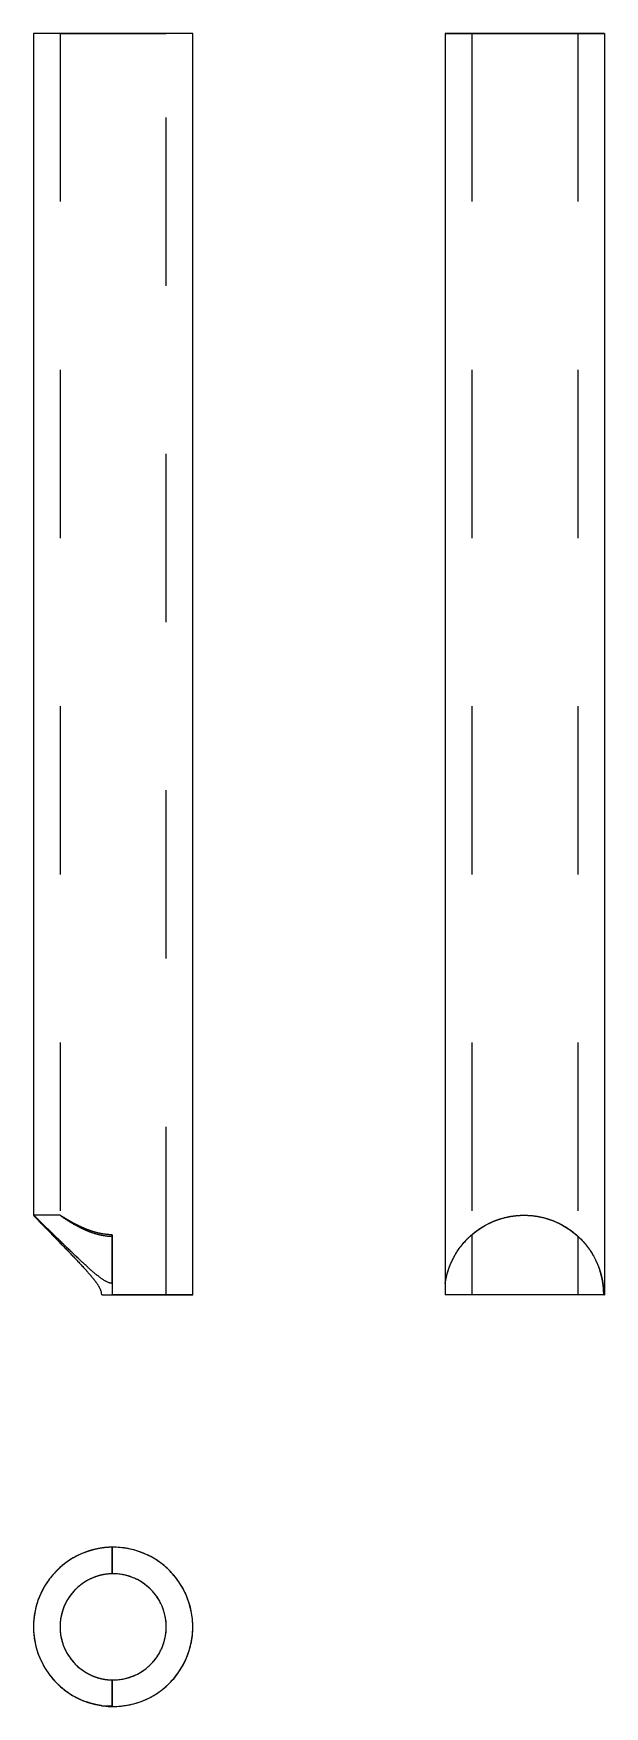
# Model space of a CAD drawing. Extents: x 0 to 0.339, y 0 to 0.995.
import ezdxf

# ---------------------------------------------------------------- set-up
doc = ezdxf.new("R2010")
doc.units = 0
doc.linetypes.add('HIDDEN', pattern=[0.037501, 0.025013, -0.012488])
for name, color, linetype in [('FRONT', 7, 'CONTINUOUS'), ('FRONT_HID', 7, 'HIDDEN'), ('LEFT', 7, 'CONTINUOUS'), ('LEFT_HID', 7, 'HIDDEN'), ('TOP', 7, 'CONTINUOUS'), ('TOP_HID', 7, 'HIDDEN')]:
    doc.layers.add(name, color=color, linetype=linetype)

msp = doc.modelspace()

# ---------------------------------------------------------------- linework, layer by layer
at = {"layer": 'FRONT'}
for p, q in [((0.094737, 0.994733), (0, 0.994733)), ((0, 0.994733), (0, 0.292098)), ((0.094737, 0.244733), (0.094737, 0.994733)), ((0.000003, 0.292101), (0, 0.292098)), ((0, 0.292098), (0.00047, 0.291558)), ((0.000521, 0.291652), (0.000003, 0.292101)), ((0.00047, 0.291558), (0.000962, 0.291035)), ((0.001021, 0.291181), (0.000521, 0.291652)), ((0.000962, 0.291035), (0.001457, 0.290515)), ((0.001519, 0.290707), (0.001021, 0.291181)), ((0.001457, 0.290515), (0.001954, 0.289997)), ((0.002015, 0.290232), (0.001519, 0.290707)), ((0.001954, 0.289997), (0.002452, 0.28948)), ((0.00251, 0.289756), (0.002015, 0.290232)), ((0.002452, 0.28948), (0.002951, 0.288964)), ((0.003004, 0.289278), (0.00251, 0.289756)), ((0.002951, 0.288964), (0.00345, 0.288448)), ((0.003498, 0.288801), (0.003004, 0.289278)), ((0.003992, 0.288323), (0.003498, 0.288801)), ((0.00345, 0.288448), (0.00395, 0.287933)), ((0.00395, 0.287933), (0.00445, 0.287418)), ((0.004485, 0.287844), (0.003992, 0.288323)), ((0.00445, 0.287418), (0.00495, 0.286903)), ((0.004978, 0.287366), (0.004485, 0.287844)), ((0.00495, 0.286903), (0.00545, 0.286388)), ((0.005471, 0.286887), (0.004978, 0.287366)), ((0.00545, 0.286388), (0.00595, 0.285873)), ((0.005963, 0.286408), (0.005471, 0.286887)), ((0.00595, 0.285873), (0.006451, 0.285359)), ((0.006456, 0.285929), (0.005963, 0.286408)), ((0.006451, 0.285359), (0.006951, 0.284844)), ((0.006948, 0.28545), (0.006456, 0.285929)), ((0.007441, 0.284971), (0.006948, 0.28545)), ((0.006951, 0.284844), (0.007452, 0.28433)), ((0.007933, 0.284492), (0.007441, 0.284971)), ((0.007452, 0.28433), (0.007952, 0.283815)), ((0.008425, 0.284013), (0.007933, 0.284492)), ((0.007952, 0.283815), (0.008453, 0.283301)), ((0.008918, 0.283534), (0.008425, 0.284013)), ((0.008453, 0.283301), (0.008954, 0.282786)), ((0.00941, 0.283054), (0.008918, 0.283534)), ((0.008954, 0.282786), (0.009454, 0.282272)), ((0.009902, 0.282575), (0.00941, 0.283054)), ((0.009454, 0.282272), (0.009955, 0.281758)), ((0.010395, 0.282096), (0.009902, 0.282575)), ((0.009955, 0.281758), (0.010456, 0.281243)), ((0.010887, 0.281617), (0.010395, 0.282096)), ((0.010456, 0.281243), (0.010956, 0.280729)), ((0.01138, 0.281138), (0.010887, 0.281617)), ((0.010956, 0.280729), (0.011457, 0.280214)), ((0.011872, 0.280659), (0.01138, 0.281138)), ((0.011457, 0.280214), (0.011957, 0.279699)), ((0.012365, 0.28018), (0.011872, 0.280659)), ((0.011957, 0.279699), (0.012457, 0.279185)), ((0.012857, 0.279701), (0.012365, 0.28018)), ((0.012457, 0.279185), (0.012958, 0.27867)), ((0.01335, 0.279222), (0.012857, 0.279701)), ((0.012958, 0.27867), (0.013458, 0.278155)), ((0.013843, 0.278743), (0.01335, 0.279222)), ((0.014336, 0.278265), (0.013843, 0.278743)), ((0.013458, 0.278155), (0.013958, 0.27764)), ((0.013958, 0.27764), (0.014458, 0.277125)), ((0.014829, 0.277786), (0.014336, 0.278265)), ((0.014458, 0.277125), (0.014957, 0.27661)), ((0.015322, 0.277308), (0.014829, 0.277786)), ((0.014957, 0.27661), (0.015457, 0.276094)), ((0.015815, 0.27683), (0.015322, 0.277308)), ((0.015457, 0.276094), (0.015957, 0.275579)), ((0.016309, 0.276352), (0.015815, 0.27683)), ((0.015957, 0.275579), (0.016456, 0.275063)), ((0.016802, 0.275874), (0.016309, 0.276352)), ((0.016456, 0.275063), (0.016955, 0.274547)), ((0.017296, 0.275396), (0.016802, 0.275874)), ((0.016955, 0.274547), (0.017454, 0.274031)), ((0.01779, 0.274918), (0.017296, 0.275396)), ((0.017454, 0.274031), (0.017953, 0.273515)), ((0.018284, 0.274441), (0.01779, 0.274918)), ((0.017953, 0.273515), (0.018451, 0.272998)), ((0.018778, 0.273963), (0.018284, 0.274441)), ((0.018451, 0.272998), (0.018949, 0.272482)), ((0.019272, 0.273486), (0.018778, 0.273963)), ((0.018949, 0.272482), (0.019447, 0.271965)), ((0.019767, 0.273009), (0.019272, 0.273486)), ((0.019447, 0.271965), (0.019945, 0.271447)), ((0.020262, 0.272533), (0.019767, 0.273009)), ((0.019945, 0.271447), (0.020443, 0.27093)), ((0.020757, 0.272057), (0.020262, 0.272533)), ((0.020443, 0.27093), (0.02094, 0.270412)), ((0.021252, 0.27158), (0.020757, 0.272057)), ((0.02094, 0.270412), (0.021437, 0.269894)), ((0.021748, 0.271105), (0.021252, 0.27158)), ((0.021437, 0.269894), (0.021933, 0.269376)), ((0.022244, 0.270629), (0.021748, 0.271105)), ((0.021933, 0.269376), (0.022429, 0.268857)), ((0.02274, 0.270154), (0.022244, 0.270629)), ((0.022429, 0.268857), (0.022925, 0.268338)), ((0.023237, 0.269679), (0.02274, 0.270154)), ((0.023734, 0.269205), (0.023237, 0.269679)), ((0.024231, 0.26873), (0.023734, 0.269205)), ((0.024728, 0.268257), (0.024231, 0.26873)), ((0.022925, 0.268338), (0.02342, 0.267818)), ((0.02342, 0.267818), (0.023915, 0.267298)), ((0.023915, 0.267298), (0.024409, 0.266778)), ((0.024409, 0.266778), (0.024903, 0.266257)), ((0.025226, 0.267784), (0.024728, 0.268257)), ((0.024903, 0.266257), (0.025397, 0.265735)), ((0.025725, 0.267311), (0.025226, 0.267784)), ((0.025397, 0.265735), (0.025889, 0.265213)), ((0.026224, 0.266839), (0.025725, 0.267311)), ((0.025889, 0.265213), (0.026381, 0.26469)), ((0.026724, 0.266367), (0.026224, 0.266839)), ((0.026381, 0.26469), (0.026872, 0.264167)), ((0.027224, 0.265896), (0.026724, 0.266367)), ((0.026872, 0.264167), (0.027363, 0.263643)), ((0.027724, 0.265425), (0.027224, 0.265896)), ((0.027363, 0.263643), (0.027853, 0.263118)), ((0.028226, 0.264955), (0.027724, 0.265425)), ((0.027853, 0.263118), (0.028341, 0.262592)), ((0.028728, 0.264486), (0.028226, 0.264955)), ((0.028341, 0.262592), (0.028829, 0.262066)), ((0.02923, 0.264018), (0.028728, 0.264486)), ((0.028829, 0.262066), (0.029316, 0.261538)), ((0.029734, 0.263551), (0.02923, 0.264018)), ((0.029316, 0.261538), (0.029802, 0.26101)), ((0.030238, 0.263084), (0.029734, 0.263551)), ((0.029802, 0.26101), (0.030286, 0.26048)), ((0.030744, 0.262619), (0.030238, 0.263084)), ((0.030286, 0.26048), (0.030769, 0.259949)), ((0.03125, 0.262154), (0.030744, 0.262619)), ((0.030769, 0.259949), (0.03125, 0.259416)), ((0.031474, 0.261949), (0.03125, 0.262154)), ((0.031438, 0.259207), (0.03125, 0.259416)), ((0.031626, 0.258998), (0.031438, 0.259207)), ((0.031699, 0.261745), (0.031474, 0.261949)), ((0.031813, 0.258789), (0.031626, 0.258998)), ((0.031923, 0.26154), (0.031699, 0.261745)), ((0.032, 0.258579), (0.031813, 0.258789)), ((0.032148, 0.261336), (0.031923, 0.26154)), ((0.032374, 0.261132), (0.032148, 0.261336)), ((0.032599, 0.260928), (0.032374, 0.261132)), ((0.032825, 0.260725), (0.032599, 0.260928)), ((0.033051, 0.260522), (0.032825, 0.260725)), ((0.033277, 0.260319), (0.033051, 0.260522)), ((0.033504, 0.260117), (0.033277, 0.260319)), ((0.033731, 0.259915), (0.033504, 0.260117)), ((0.033958, 0.259713), (0.033731, 0.259915)), ((0.034186, 0.259512), (0.033958, 0.259713)), ((0.034414, 0.259311), (0.034186, 0.259512)), ((0.034642, 0.259111), (0.034414, 0.259311)), ((0.034871, 0.258911), (0.034642, 0.259111)), ((0.0351, 0.258712), (0.034871, 0.258911)), ((0.03533, 0.258513), (0.0351, 0.258712)), ((0.032187, 0.25837), (0.032, 0.258579)), ((0.032373, 0.258159), (0.032187, 0.25837)), ((0.032559, 0.257949), (0.032373, 0.258159)), ((0.032745, 0.257738), (0.032559, 0.257949)), ((0.03293, 0.257527), (0.032745, 0.257738)), ((0.033115, 0.257316), (0.03293, 0.257527)), ((0.0333, 0.257104), (0.033115, 0.257316)), ((0.033484, 0.256892), (0.0333, 0.257104)), ((0.033667, 0.256679), (0.033484, 0.256892)), ((0.033851, 0.256466), (0.033667, 0.256679)), ((0.034033, 0.256253), (0.033851, 0.256466)), ((0.034216, 0.256039), (0.034033, 0.256253)), ((0.034397, 0.255825), (0.034216, 0.256039)), ((0.034579, 0.255611), (0.034397, 0.255825)), ((0.034759, 0.255395), (0.034579, 0.255611)), ((0.034939, 0.25518), (0.034759, 0.255395)), ((0.035118, 0.254963), (0.034939, 0.25518)), ((0.035297, 0.254747), (0.035118, 0.254963)), ((0.035475, 0.254529), (0.035297, 0.254747)), ((0.03556, 0.258314), (0.03533, 0.258513)), ((0.035652, 0.254311), (0.035475, 0.254529)), ((0.035791, 0.258117), (0.03556, 0.258314)), ((0.035828, 0.254092), (0.035652, 0.254311)), ((0.036022, 0.257919), (0.035791, 0.258117)), ((0.036003, 0.253873), (0.035828, 0.254092)), ((0.036178, 0.253653), (0.036003, 0.253873)), ((0.036253, 0.257723), (0.036022, 0.257919)), ((0.036351, 0.253432), (0.036178, 0.253653)), ((0.036485, 0.257527), (0.036253, 0.257723)), ((0.036524, 0.25321), (0.036351, 0.253432)), ((0.036718, 0.257331), (0.036485, 0.257527)), ((0.036695, 0.252987), (0.036524, 0.25321)), ((0.036865, 0.252764), (0.036695, 0.252987)), ((0.036952, 0.257137), (0.036718, 0.257331)), ((0.037034, 0.252539), (0.036865, 0.252764)), ((0.037186, 0.256943), (0.036952, 0.257137)), ((0.037201, 0.252314), (0.037034, 0.252539)), ((0.03742, 0.25675), (0.037186, 0.256943)), ((0.037367, 0.252087), (0.037201, 0.252314)), ((0.037532, 0.251859), (0.037367, 0.252087)), ((0.037656, 0.256558), (0.03742, 0.25675)), ((0.037694, 0.251631), (0.037532, 0.251859)), ((0.037892, 0.256367), (0.037656, 0.256558)), ((0.037856, 0.2514), (0.037694, 0.251631)), ((0.038015, 0.251169), (0.037856, 0.2514)), ((0.038129, 0.256177), (0.037892, 0.256367)), ((0.038172, 0.250936), (0.038015, 0.251169)), ((0.038367, 0.255988), (0.038129, 0.256177)), ((0.038326, 0.250702), (0.038172, 0.250936)), ((0.038479, 0.250466), (0.038326, 0.250702)), ((0.038605, 0.2558), (0.038367, 0.255988)), ((0.038629, 0.250228), (0.038479, 0.250466)), ((0.038845, 0.255613), (0.038605, 0.2558)), ((0.038775, 0.249989), (0.038629, 0.250228)), ((0.038919, 0.249747), (0.038775, 0.249989)), ((0.039086, 0.255428), (0.038845, 0.255613)), ((0.03906, 0.249504), (0.038919, 0.249747)), ((0.039197, 0.249259), (0.03906, 0.249504)), ((0.039327, 0.255244), (0.039086, 0.255428)), ((0.03933, 0.249011), (0.039197, 0.249259)), ((0.03957, 0.255061), (0.039327, 0.255244)), ((0.039459, 0.248762), (0.03933, 0.249011)), ((0.039583, 0.24851), (0.039459, 0.248762)), ((0.039814, 0.25488), (0.03957, 0.255061)), ((0.04006, 0.254701), (0.039814, 0.25488)), ((0.040306, 0.254523), (0.04006, 0.254701)), ((0.040554, 0.254348), (0.040306, 0.254523)), ((0.040804, 0.254174), (0.040554, 0.254348)), ((0.041055, 0.254003), (0.040804, 0.254174)), ((0.041308, 0.253835), (0.041055, 0.254003)), ((0.041562, 0.253669), (0.041308, 0.253835)), ((0.041819, 0.253506), (0.041562, 0.253669)), ((0.042077, 0.253347), (0.041819, 0.253506)), ((0.042338, 0.253191), (0.042077, 0.253347)), ((0.042601, 0.253039), (0.042338, 0.253191)), ((0.042867, 0.252891), (0.042601, 0.253039)), ((0.043135, 0.252748), (0.042867, 0.252891)), ((0.043405, 0.25261), (0.043135, 0.252748)), ((0.043679, 0.252477), (0.043405, 0.25261)), ((0.043955, 0.252351), (0.043679, 0.252477)), ((0.044234, 0.252231), (0.043955, 0.252351)), ((0.044516, 0.252119), (0.044234, 0.252231)), ((0.044802, 0.252014), (0.044516, 0.252119)), ((0.04509, 0.251919), (0.044802, 0.252014)), ((0.045381, 0.251833), (0.04509, 0.251919)), ((0.045676, 0.251757), (0.045381, 0.251833)), ((0.045972, 0.251692), (0.045676, 0.251757)), ((0.046271, 0.251639), (0.045972, 0.251692)), ((0.046573, 0.251598), (0.046271, 0.251639)), ((0.046875, 0.251569), (0.046573, 0.251598)), ((0.046875, 0.251569), (0.046875, 0.244733)), ((0.046875, 0.251569), (0.046875, 0.244733)), ((0.039702, 0.248255), (0.039583, 0.24851)), ((0.039815, 0.247998), (0.039702, 0.248255)), ((0.039922, 0.247739), (0.039815, 0.247998)), ((0.040023, 0.247477), (0.039922, 0.247739)), ((0.040117, 0.247212), (0.040023, 0.247477)), ((0.040203, 0.246945), (0.040117, 0.247212)), ((0.040281, 0.246675), (0.040203, 0.246945)), ((0.04035, 0.246402), (0.040281, 0.246675)), ((0.040409, 0.246128), (0.04035, 0.246402)), ((0.040459, 0.245851), (0.040409, 0.246128)), ((0.040498, 0.245573), (0.040459, 0.245851)), ((0.040526, 0.245294), (0.040498, 0.245573)), ((0.040543, 0.245013), (0.040526, 0.245294)), ((0.040549, 0.244733), (0.040543, 0.245013)), ((0.040549, 0.244733), (0.046875, 0.244733)), ((0.094737, 0.244733), (0.046875, 0.244733))]:
    msp.add_line(p, q, dxfattribs=at)
at = {"layer": 'FRONT_HID', "linetype": 'HIDDEN'}
for p, q in [((0.078947, 0.994733), (0.015789, 0.994733)), ((0.015789, 0.994733), (0.078947, 0.994733)), ((0.015789, 0.994733), (0.015789, 0.292098)), ((0.078947, 0.244733), (0.078947, 0.994733)), ((0.015793, 0.292101), (0.000003, 0.292101)), ((0.015793, 0.292101), (0.015789, 0.292098)), ((0.015789, 0.292098), (0.016005, 0.291916)), ((0.01604, 0.291973), (0.015793, 0.292101)), ((0.016005, 0.291916), (0.016234, 0.291748)), ((0.016279, 0.291832), (0.01604, 0.291973)), ((0.016234, 0.291748), (0.016465, 0.291583)), ((0.016517, 0.291687), (0.016279, 0.291832)), ((0.016465, 0.291583), (0.016697, 0.291419)), ((0.016754, 0.291542), (0.016517, 0.291687)), ((0.016697, 0.291419), (0.01693, 0.291257)), ((0.016992, 0.291397), (0.016754, 0.291542)), ((0.01693, 0.291257), (0.017163, 0.291096)), ((0.017229, 0.291251), (0.016992, 0.291397)), ((0.017163, 0.291096), (0.017398, 0.290936)), ((0.017466, 0.291106), (0.017229, 0.291251)), ((0.017398, 0.290936), (0.017632, 0.290776)), ((0.017703, 0.29096), (0.017466, 0.291106)), ((0.017632, 0.290776), (0.017868, 0.290618)), ((0.01794, 0.290815), (0.017703, 0.29096)), ((0.017868, 0.290618), (0.018104, 0.29046)), ((0.018178, 0.29067), (0.01794, 0.290815)), ((0.018104, 0.29046), (0.01834, 0.290303)), ((0.018415, 0.290526), (0.018178, 0.29067)), ((0.01834, 0.290303), (0.018577, 0.290147)), ((0.018653, 0.290381), (0.018415, 0.290526)), ((0.018577, 0.290147), (0.018814, 0.289991)), ((0.018891, 0.290238), (0.018653, 0.290381)), ((0.018814, 0.289991), (0.019052, 0.289836)), ((0.01913, 0.290094), (0.018891, 0.290238)), ((0.019052, 0.289836), (0.01929, 0.289682)), ((0.019368, 0.289951), (0.01913, 0.290094)), ((0.01929, 0.289682), (0.019529, 0.289528)), ((0.019607, 0.289808), (0.019368, 0.289951)), ((0.019529, 0.289528), (0.019768, 0.289375)), ((0.019846, 0.289666), (0.019607, 0.289808)), ((0.019768, 0.289375), (0.020007, 0.289223)), ((0.020086, 0.289525), (0.019846, 0.289666)), ((0.020007, 0.289223), (0.020247, 0.289071)), ((0.020326, 0.289383), (0.020086, 0.289525)), ((0.020247, 0.289071), (0.020487, 0.28892)), ((0.020566, 0.289243), (0.020326, 0.289383)), ((0.020487, 0.28892), (0.020728, 0.28877)), ((0.020806, 0.289103), (0.020566, 0.289243)), ((0.020728, 0.28877), (0.020969, 0.28862)), ((0.021047, 0.288963), (0.020806, 0.289103)), ((0.020969, 0.28862), (0.021211, 0.288471)), ((0.021288, 0.288824), (0.021047, 0.288963)), ((0.021529, 0.288686), (0.021288, 0.288824)), ((0.021771, 0.288548), (0.021529, 0.288686)), ((0.022013, 0.288411), (0.021771, 0.288548)), ((0.021211, 0.288471), (0.021453, 0.288323)), ((0.021453, 0.288323), (0.021695, 0.288175)), ((0.021695, 0.288175), (0.021938, 0.288028)), ((0.021938, 0.288028), (0.022181, 0.287882)), ((0.022255, 0.288274), (0.022013, 0.288411)), ((0.022181, 0.287882), (0.022425, 0.287737)), ((0.022498, 0.288138), (0.022255, 0.288274)), ((0.022425, 0.287737), (0.022669, 0.287592)), ((0.022741, 0.288003), (0.022498, 0.288138)), ((0.022669, 0.287592), (0.022914, 0.287448)), ((0.022984, 0.287868), (0.022741, 0.288003)), ((0.022914, 0.287448), (0.023159, 0.287305)), ((0.023228, 0.287734), (0.022984, 0.287868)), ((0.023159, 0.287305), (0.023404, 0.287162)), ((0.023472, 0.287601), (0.023228, 0.287734)), ((0.023404, 0.287162), (0.02365, 0.287021)), ((0.023717, 0.287468), (0.023472, 0.287601)), ((0.02365, 0.287021), (0.023896, 0.28688)), ((0.023962, 0.287336), (0.023717, 0.287468)), ((0.023896, 0.28688), (0.024143, 0.28674)), ((0.024207, 0.287205), (0.023962, 0.287336)), ((0.024143, 0.28674), (0.02439, 0.2866)), ((0.024453, 0.287075), (0.024207, 0.287205)), ((0.02439, 0.2866), (0.024638, 0.286462)), ((0.024699, 0.286945), (0.024453, 0.287075)), ((0.024638, 0.286462), (0.024886, 0.286324)), ((0.024946, 0.286816), (0.024699, 0.286945)), ((0.024886, 0.286324), (0.025135, 0.286187)), ((0.025193, 0.286688), (0.024946, 0.286816)), ((0.025135, 0.286187), (0.025384, 0.286051)), ((0.02544, 0.286561), (0.025193, 0.286688)), ((0.025384, 0.286051), (0.025633, 0.285916)), ((0.025688, 0.286434), (0.02544, 0.286561)), ((0.025633, 0.285916), (0.025884, 0.285782)), ((0.025936, 0.286308), (0.025688, 0.286434)), ((0.025884, 0.285782), (0.026134, 0.285649)), ((0.026184, 0.286183), (0.025936, 0.286308)), ((0.026134, 0.285649), (0.026385, 0.285516)), ((0.026433, 0.286059), (0.026184, 0.286183)), ((0.026385, 0.285516), (0.026637, 0.285385)), ((0.026683, 0.285936), (0.026433, 0.286059)), ((0.026637, 0.285385), (0.026889, 0.285254)), ((0.026933, 0.285814), (0.026683, 0.285936)), ((0.026889, 0.285254), (0.027141, 0.285125)), ((0.027183, 0.285692), (0.026933, 0.285814)), ((0.027141, 0.285125), (0.027394, 0.284996)), ((0.027434, 0.285572), (0.027183, 0.285692)), ((0.027394, 0.284996), (0.027647, 0.284868)), ((0.027685, 0.285452), (0.027434, 0.285572)), ((0.027647, 0.284868), (0.027901, 0.284742)), ((0.027937, 0.285334), (0.027685, 0.285452)), ((0.027901, 0.284742), (0.028156, 0.284616)), ((0.028189, 0.285216), (0.027937, 0.285334)), ((0.028156, 0.284616), (0.028411, 0.284491)), ((0.028441, 0.285099), (0.028189, 0.285216)), ((0.028411, 0.284491), (0.028666, 0.284368)), ((0.028694, 0.284984), (0.028441, 0.285099)), ((0.028666, 0.284368), (0.028922, 0.284245)), ((0.028948, 0.284869), (0.028694, 0.284984)), ((0.028922, 0.284245), (0.029179, 0.284124)), ((0.029202, 0.284755), (0.028948, 0.284869)), ((0.029179, 0.284124), (0.029436, 0.284004)), ((0.029456, 0.284643), (0.029202, 0.284755)), ((0.029436, 0.284004), (0.029693, 0.283885)), ((0.029711, 0.284531), (0.029456, 0.284643)), ((0.029693, 0.283885), (0.029952, 0.283767)), ((0.029966, 0.284421), (0.029711, 0.284531)), ((0.029952, 0.283767), (0.03021, 0.28365)), ((0.030222, 0.284311), (0.029966, 0.284421)), ((0.03021, 0.28365), (0.030469, 0.283534)), ((0.030478, 0.284203), (0.030222, 0.284311)), ((0.030469, 0.283534), (0.030729, 0.28342)), ((0.030735, 0.284096), (0.030478, 0.284203)), ((0.030729, 0.28342), (0.030989, 0.283306)), ((0.030992, 0.28399), (0.030735, 0.284096)), ((0.030989, 0.283306), (0.03125, 0.283194)), ((0.03125, 0.283885), (0.030992, 0.28399)), ((0.031487, 0.28379), (0.03125, 0.283885)), ((0.03125, 0.283194), (0.031486, 0.283094)), ((0.031486, 0.283094), (0.031722, 0.282995)), ((0.031724, 0.283695), (0.031487, 0.28379)), ((0.031722, 0.282995), (0.031959, 0.282897)), ((0.031962, 0.283602), (0.031724, 0.283695)), ((0.031959, 0.282897), (0.032196, 0.282801)), ((0.0322, 0.28351), (0.031962, 0.283602)), ((0.032196, 0.282801), (0.032434, 0.282705)), ((0.032439, 0.283419), (0.0322, 0.28351)), ((0.032434, 0.282705), (0.032672, 0.28261)), ((0.032678, 0.283329), (0.032439, 0.283419)), ((0.032672, 0.28261), (0.03291, 0.282517)), ((0.032917, 0.28324), (0.032678, 0.283329)), ((0.03291, 0.282517), (0.033149, 0.282424)), ((0.033157, 0.283153), (0.032917, 0.28324)), ((0.033149, 0.282424), (0.033388, 0.282333)), ((0.033397, 0.283066), (0.033157, 0.283153)), ((0.033388, 0.282333), (0.033628, 0.282243)), ((0.033638, 0.28298), (0.033397, 0.283066)), ((0.033628, 0.282243), (0.033868, 0.282154)), ((0.033879, 0.282896), (0.033638, 0.28298)), ((0.033868, 0.282154), (0.034109, 0.282067)), ((0.03412, 0.282813), (0.033879, 0.282896)), ((0.034109, 0.282067), (0.03435, 0.28198)), ((0.034362, 0.282731), (0.03412, 0.282813)), ((0.03435, 0.28198), (0.034592, 0.281895)), ((0.034604, 0.28265), (0.034362, 0.282731)), ((0.034592, 0.281895), (0.034834, 0.281811)), ((0.034847, 0.28257), (0.034604, 0.28265)), ((0.034834, 0.281811), (0.035076, 0.281728)), ((0.03509, 0.282492), (0.034847, 0.28257)), ((0.035076, 0.281728), (0.035319, 0.281647)), ((0.035333, 0.282415), (0.03509, 0.282492)), ((0.035319, 0.281647), (0.035563, 0.281567)), ((0.035577, 0.282339), (0.035333, 0.282415)), ((0.035563, 0.281567), (0.035806, 0.281488)), ((0.035821, 0.282265), (0.035577, 0.282339)), ((0.035806, 0.281488), (0.03605, 0.281411)), ((0.036066, 0.282191), (0.035821, 0.282265)), ((0.03605, 0.281411), (0.036295, 0.281335)), ((0.036311, 0.282119), (0.036066, 0.282191)), ((0.036295, 0.281335), (0.03654, 0.28126)), ((0.036556, 0.282049), (0.036311, 0.282119)), ((0.03654, 0.28126), (0.036786, 0.281187)), ((0.036802, 0.281979), (0.036556, 0.282049)), ((0.036786, 0.281187), (0.037032, 0.281115)), ((0.037048, 0.281911), (0.036802, 0.281979)), ((0.037032, 0.281115), (0.037278, 0.281045)), ((0.037294, 0.281845), (0.037048, 0.281911)), ((0.037278, 0.281045), (0.037525, 0.280976)), ((0.037541, 0.28178), (0.037294, 0.281845)), ((0.037525, 0.280976), (0.037772, 0.280909)), ((0.037788, 0.281716), (0.037541, 0.28178)), ((0.037772, 0.280909), (0.038019, 0.280843)), ((0.038036, 0.281654), (0.037788, 0.281716)), ((0.038019, 0.280843), (0.038267, 0.280778)), ((0.038284, 0.281593), (0.038036, 0.281654)), ((0.038267, 0.280778), (0.038515, 0.280715)), ((0.038532, 0.281533), (0.038284, 0.281593)), ((0.038515, 0.280715), (0.038764, 0.280654)), ((0.038781, 0.281475), (0.038532, 0.281533)), ((0.038764, 0.280654), (0.039013, 0.280594)), ((0.03903, 0.281419), (0.038781, 0.281475)), ((0.039013, 0.280594), (0.039263, 0.280536)), ((0.039279, 0.281364), (0.03903, 0.281419)), ((0.039263, 0.280536), (0.039512, 0.280479)), ((0.039529, 0.28131), (0.039279, 0.281364)), ((0.039512, 0.280479), (0.039763, 0.280424)), ((0.039779, 0.281259), (0.039529, 0.28131)), ((0.039763, 0.280424), (0.040013, 0.280371)), ((0.040029, 0.281208), (0.039779, 0.281259)), ((0.040013, 0.280371), (0.040264, 0.280319)), ((0.04028, 0.281159), (0.040029, 0.281208)), ((0.040264, 0.280319), (0.040515, 0.280269)), ((0.040531, 0.281112), (0.04028, 0.281159)), ((0.040515, 0.280269), (0.040767, 0.280221)), ((0.040782, 0.281067), (0.040531, 0.281112)), ((0.040767, 0.280221), (0.041019, 0.280174)), ((0.041034, 0.281022), (0.040782, 0.281067)), ((0.041019, 0.280174), (0.041271, 0.280129)), ((0.041285, 0.28098), (0.041034, 0.281022)), ((0.041271, 0.280129), (0.041523, 0.280086)), ((0.041538, 0.280939), (0.041285, 0.28098)), ((0.041523, 0.280086), (0.041776, 0.280044)), ((0.04179, 0.2809), (0.041538, 0.280939)), ((0.041776, 0.280044), (0.042029, 0.280004)), ((0.042042, 0.280863), (0.04179, 0.2809)), ((0.042029, 0.280004), (0.042282, 0.279966)), ((0.042295, 0.280827), (0.042042, 0.280863)), ((0.042282, 0.279966), (0.042536, 0.27993)), ((0.042548, 0.280793), (0.042295, 0.280827)), ((0.042536, 0.27993), (0.04279, 0.279895)), ((0.042802, 0.28076), (0.042548, 0.280793)), ((0.04279, 0.279895), (0.043044, 0.279863)), ((0.043055, 0.280729), (0.042802, 0.28076)), ((0.043044, 0.279863), (0.043298, 0.279832)), ((0.043309, 0.2807), (0.043055, 0.280729)), ((0.043298, 0.279832), (0.043553, 0.279803)), ((0.043563, 0.280673), (0.043309, 0.2807)), ((0.043553, 0.279803), (0.043807, 0.279776)), ((0.043817, 0.280647), (0.043563, 0.280673)), ((0.043807, 0.279776), (0.044062, 0.27975)), ((0.044071, 0.280624), (0.043817, 0.280647)), ((0.044062, 0.27975), (0.044317, 0.279727)), ((0.044325, 0.280601), (0.044071, 0.280624)), ((0.044317, 0.279727), (0.044573, 0.279705)), ((0.04458, 0.280581), (0.044325, 0.280601)), ((0.044573, 0.279705), (0.044828, 0.279685)), ((0.044834, 0.280562), (0.04458, 0.280581)), ((0.044828, 0.279685), (0.045084, 0.279667)), ((0.045089, 0.280546), (0.044834, 0.280562)), ((0.045084, 0.279667), (0.045339, 0.279651)), ((0.045344, 0.280531), (0.045089, 0.280546)), ((0.045339, 0.279651), (0.045595, 0.279637)), ((0.045599, 0.280517), (0.045344, 0.280531)), ((0.045595, 0.279637), (0.045851, 0.279625)), ((0.045854, 0.280506), (0.045599, 0.280517)), ((0.045851, 0.279625), (0.046107, 0.279615)), ((0.046109, 0.280496), (0.045854, 0.280506)), ((0.046107, 0.279615), (0.046363, 0.279606)), ((0.046364, 0.280488), (0.046109, 0.280496)), ((0.046363, 0.279606), (0.046619, 0.2796)), ((0.04662, 0.280482), (0.046364, 0.280488)), ((0.046619, 0.2796), (0.046875, 0.279595)), ((0.046875, 0.280478), (0.04662, 0.280482)), ((0.046875, 0.251569), (0.046875, 0.280478)), ((0.046875, 0.280478), (0.046875, 0.251569)), ((0.046875, 0.279595), (0.046875, 0.244733)), ((0.046875, 0.279595), (0.046875, 0.244733)), ((0.040549, 0.244733), (0.094737, 0.244733)), ((0.078947, 0.244733), (0.046875, 0.244733)), ((0.046875, 0.244733), (0.078947, 0.244733))]:
    msp.add_line(p, q, dxfattribs=at)
at = {"layer": 'LEFT'}
for p, q in [((0.244737, 0.994733), (0.339474, 0.994733)), ((0.244737, 0.994733), (0.244737, 0.244733)), ((0.339474, 0.994733), (0.339474, 0.244733)), ((0.273251, 0.288398), (0.274082, 0.288738)), ((0.274082, 0.288738), (0.274919, 0.289062)), ((0.274919, 0.289062), (0.275762, 0.289371)), ((0.275762, 0.289371), (0.276611, 0.289663)), ((0.276611, 0.289663), (0.277465, 0.289939)), ((0.277465, 0.289939), (0.278325, 0.290199)), ((0.278325, 0.290199), (0.279189, 0.290443)), ((0.278331, 0.290201), (0.279064, 0.290409)), ((0.279189, 0.290443), (0.280057, 0.29067)), ((0.280057, 0.29067), (0.28093, 0.290881)), ((0.28093, 0.290881), (0.281807, 0.291075)), ((0.281396, 0.290986), (0.281556, 0.291021)), ((0.281556, 0.291021), (0.281716, 0.291056)), ((0.281716, 0.291056), (0.281875, 0.29109)), ((0.281807, 0.291075), (0.282687, 0.291253)), ((0.281875, 0.29109), (0.282035, 0.291123)), ((0.282035, 0.291123), (0.282196, 0.291156)), ((0.282196, 0.291156), (0.282356, 0.291188)), ((0.282356, 0.291188), (0.282516, 0.29122)), ((0.282516, 0.29122), (0.282677, 0.291251)), ((0.282677, 0.291251), (0.282837, 0.291281)), ((0.282687, 0.291253), (0.28357, 0.291413)), ((0.282837, 0.291281), (0.282998, 0.291311)), ((0.282998, 0.291311), (0.283159, 0.291341)), ((0.283159, 0.291341), (0.283319, 0.29137)), ((0.283319, 0.29137), (0.28348, 0.291398)), ((0.28348, 0.291398), (0.283641, 0.291426)), ((0.28357, 0.291413), (0.284456, 0.291557)), ((0.283641, 0.291426), (0.283803, 0.291453)), ((0.283803, 0.291453), (0.283964, 0.29148)), ((0.283964, 0.29148), (0.284125, 0.291506)), ((0.284125, 0.291506), (0.284287, 0.291531)), ((0.284287, 0.291531), (0.284448, 0.291556)), ((0.284448, 0.291556), (0.28461, 0.291581)), ((0.284456, 0.291557), (0.285345, 0.291685)), ((0.28461, 0.291581), (0.284771, 0.291605)), ((0.284771, 0.291605), (0.284933, 0.291628)), ((0.284933, 0.291628), (0.285095, 0.291651)), ((0.285095, 0.291651), (0.285257, 0.291673)), ((0.285257, 0.291673), (0.285419, 0.291694)), ((0.285345, 0.291685), (0.286236, 0.291795)), ((0.285419, 0.291694), (0.285581, 0.291716)), ((0.285581, 0.291716), (0.285743, 0.291736)), ((0.285743, 0.291736), (0.285905, 0.291756)), ((0.285905, 0.291756), (0.286068, 0.291775)), ((0.286068, 0.291775), (0.28623, 0.291794)), ((0.28623, 0.291794), (0.286392, 0.291813)), ((0.286236, 0.291795), (0.287129, 0.291888)), ((0.286392, 0.291813), (0.286555, 0.29183)), ((0.286555, 0.29183), (0.286717, 0.291848)), ((0.286717, 0.291848), (0.28688, 0.291864)), ((0.28688, 0.291864), (0.287043, 0.29188)), ((0.287043, 0.29188), (0.287205, 0.291896)), ((0.287129, 0.291888), (0.288024, 0.291965)), ((0.287205, 0.291896), (0.287368, 0.291911)), ((0.287368, 0.291911), (0.287531, 0.291925)), ((0.287531, 0.291925), (0.287694, 0.291939)), ((0.287694, 0.291939), (0.287857, 0.291952)), ((0.287857, 0.291952), (0.28802, 0.291965)), ((0.28802, 0.291965), (0.288183, 0.291977)), ((0.288024, 0.291965), (0.28892, 0.292024)), ((0.288183, 0.291977), (0.288346, 0.291988)), ((0.288346, 0.291988), (0.288509, 0.291999)), ((0.288509, 0.291999), (0.288672, 0.29201)), ((0.288672, 0.29201), (0.288835, 0.29202)), ((0.288835, 0.29202), (0.288998, 0.292029)), ((0.28892, 0.292024), (0.289817, 0.292067)), ((0.288998, 0.292029), (0.289161, 0.292038)), ((0.289161, 0.292038), (0.289325, 0.292046)), ((0.289325, 0.292046), (0.289488, 0.292053)), ((0.289488, 0.292053), (0.289651, 0.29206)), ((0.289651, 0.29206), (0.289814, 0.292067)), ((0.289814, 0.292067), (0.289978, 0.292073)), ((0.289817, 0.292067), (0.290714, 0.292093)), ((0.289978, 0.292073), (0.290141, 0.292078)), ((0.290141, 0.292078), (0.290304, 0.292083)), ((0.290304, 0.292083), (0.290468, 0.292087)), ((0.290468, 0.292087), (0.290631, 0.292091)), ((0.290631, 0.292091), (0.290795, 0.292094)), ((0.290714, 0.292093), (0.291612, 0.292101)), ((0.290795, 0.292094), (0.290958, 0.292097)), ((0.290958, 0.292097), (0.291122, 0.292099)), ((0.291122, 0.292099), (0.291285, 0.2921)), ((0.291285, 0.2921), (0.291448, 0.292101)), ((0.291448, 0.292101), (0.291612, 0.292101)), ((0.291612, 0.292101), (0.292556, 0.292092)), ((0.292556, 0.292092), (0.293499, 0.292063)), ((0.293499, 0.292063), (0.294442, 0.292016)), ((0.294442, 0.292016), (0.295384, 0.291951)), ((0.295384, 0.291951), (0.296324, 0.291866)), ((0.296324, 0.291866), (0.297263, 0.291763)), ((0.297263, 0.291763), (0.298199, 0.291641)), ((0.298199, 0.291641), (0.299132, 0.2915)), ((0.299132, 0.2915), (0.300063, 0.291341)), ((0.300063, 0.291341), (0.30099, 0.291163)), ((0.30099, 0.291163), (0.301914, 0.290967)), ((0.301914, 0.290967), (0.302833, 0.290753)), ((0.302833, 0.290753), (0.303748, 0.29052)), ((0.303748, 0.29052), (0.304658, 0.290269)), ((0.304658, 0.290269), (0.305563, 0.29)), ((0.305563, 0.29), (0.306462, 0.289713)), ((0.306462, 0.289713), (0.307356, 0.289408)), ((0.307356, 0.289408), (0.308243, 0.289085)), ((0.308243, 0.289085), (0.309124, 0.288745)), ((0.309124, 0.288745), (0.309997, 0.288387)), ((0.258395, 0.278502), (0.259041, 0.279126)), ((0.258417, 0.278524), (0.258675, 0.278776)), ((0.258675, 0.278776), (0.258934, 0.279025)), ((0.258934, 0.279025), (0.259196, 0.279272)), ((0.259041, 0.279126), (0.259698, 0.279737)), ((0.259196, 0.279272), (0.259459, 0.279517)), ((0.259459, 0.279517), (0.259724, 0.27976)), ((0.259698, 0.279737), (0.260368, 0.280335)), ((0.259724, 0.27976), (0.259991, 0.280001)), ((0.259991, 0.280001), (0.26026, 0.28024)), ((0.26026, 0.28024), (0.26053, 0.280478)), ((0.260368, 0.280335), (0.261048, 0.280921)), ((0.26053, 0.280478), (0.26072, 0.280642)), ((0.26053, 0.280478), (0.26053, 0.244733)), ((0.261048, 0.280921), (0.261739, 0.281494)), ((0.261459, 0.281264), (0.261461, 0.281266)), ((0.261477, 0.281279), (0.26495, 0.283885)), ((0.261739, 0.281494), (0.262442, 0.282054)), ((0.262442, 0.282054), (0.263154, 0.2826)), ((0.263154, 0.2826), (0.263877, 0.283132)), ((0.263877, 0.283132), (0.26461, 0.283651)), ((0.26461, 0.283651), (0.265352, 0.284156)), ((0.265352, 0.284156), (0.266104, 0.284647)), ((0.266104, 0.284647), (0.266865, 0.285123)), ((0.266865, 0.285123), (0.267635, 0.285585)), ((0.267635, 0.285585), (0.268414, 0.286032)), ((0.268414, 0.286032), (0.269201, 0.286464)), ((0.268746, 0.286217), (0.270352, 0.287062)), ((0.269201, 0.286464), (0.269996, 0.286881)), ((0.269996, 0.286881), (0.270799, 0.287284)), ((0.270799, 0.287284), (0.271609, 0.28767)), ((0.271609, 0.28767), (0.272426, 0.288042)), ((0.272426, 0.288042), (0.273251, 0.288398)), ((0.309997, 0.288387), (0.310864, 0.288012)), ((0.310864, 0.288012), (0.311722, 0.28762)), ((0.311465, 0.28774), (0.313138, 0.286927)), ((0.311722, 0.28762), (0.312573, 0.287211)), ((0.312573, 0.287211), (0.313415, 0.286785)), ((0.313415, 0.286785), (0.314249, 0.286342)), ((0.314249, 0.286342), (0.315074, 0.285882)), ((0.315074, 0.285882), (0.315889, 0.285407)), ((0.315889, 0.285407), (0.316695, 0.284915)), ((0.316695, 0.284915), (0.317491, 0.284407)), ((0.317491, 0.284407), (0.318276, 0.283883)), ((0.318276, 0.283883), (0.319051, 0.283344)), ((0.319051, 0.283344), (0.319815, 0.282789)), ((0.319815, 0.282789), (0.320568, 0.28222)), ((0.320568, 0.28222), (0.32131, 0.281635)), ((0.32131, 0.281635), (0.322039, 0.281036)), ((0.321713, 0.281307), (0.322111, 0.280976)), ((0.322039, 0.281036), (0.322757, 0.280423)), ((0.322757, 0.280423), (0.323462, 0.279795)), ((0.323462, 0.279795), (0.324154, 0.279153)), ((0.323529, 0.279733), (0.32368, 0.279595)), ((0.32368, 0.279595), (0.32368, 0.244733)), ((0.324154, 0.279153), (0.324834, 0.278498)), ((0.250256, 0.267829), (0.250701, 0.268608)), ((0.250526, 0.268307), (0.250707, 0.268618)), ((0.250701, 0.268608), (0.251161, 0.269379)), ((0.250707, 0.268618), (0.250889, 0.268928)), ((0.250889, 0.268928), (0.251074, 0.269237)), ((0.251074, 0.269237), (0.251261, 0.269544)), ((0.251161, 0.269379), (0.251635, 0.270142)), ((0.251261, 0.269544), (0.251451, 0.26985)), ((0.251451, 0.26985), (0.251643, 0.270154)), ((0.251635, 0.270142), (0.252124, 0.270895)), ((0.251643, 0.270154), (0.251837, 0.270457)), ((0.251837, 0.270457), (0.252033, 0.270758)), ((0.252033, 0.270758), (0.252232, 0.271058)), ((0.252124, 0.270895), (0.252627, 0.271639)), ((0.252232, 0.271058), (0.252433, 0.271356)), ((0.252433, 0.271356), (0.252637, 0.271653)), ((0.252627, 0.271639), (0.253144, 0.272373)), ((0.252637, 0.271653), (0.252842, 0.271948)), ((0.252842, 0.271948), (0.25305, 0.272242)), ((0.25305, 0.272242), (0.25326, 0.272534)), ((0.253144, 0.272373), (0.253675, 0.273097)), ((0.25326, 0.272534), (0.253472, 0.272824)), ((0.253472, 0.272824), (0.253687, 0.273113)), ((0.253675, 0.273097), (0.254219, 0.273811)), ((0.253687, 0.273113), (0.253903, 0.2734)), ((0.253903, 0.2734), (0.254122, 0.273686)), ((0.254122, 0.273686), (0.254343, 0.27397)), ((0.254219, 0.273811), (0.254777, 0.274514)), ((0.254343, 0.27397), (0.254566, 0.274252)), ((0.254566, 0.274252), (0.254791, 0.274532)), ((0.254777, 0.274514), (0.255348, 0.275207)), ((0.254791, 0.274532), (0.255019, 0.274811)), ((0.255019, 0.274811), (0.255248, 0.275088)), ((0.255248, 0.275088), (0.25548, 0.275363)), ((0.255348, 0.275207), (0.255932, 0.275889)), ((0.25548, 0.275363), (0.255713, 0.275637)), ((0.255713, 0.275637), (0.255949, 0.275909)), ((0.255932, 0.275889), (0.256529, 0.27656)), ((0.255949, 0.275909), (0.256187, 0.276179)), ((0.256187, 0.276179), (0.256427, 0.276447)), ((0.256427, 0.276447), (0.256669, 0.276713)), ((0.256529, 0.27656), (0.257139, 0.277219)), ((0.256669, 0.276713), (0.256912, 0.276977)), ((0.256912, 0.276977), (0.257158, 0.27724)), ((0.257139, 0.277219), (0.25776, 0.277866)), ((0.257158, 0.27724), (0.257406, 0.277501)), ((0.257406, 0.277501), (0.257656, 0.277759)), ((0.257656, 0.277759), (0.257908, 0.278016)), ((0.25776, 0.277866), (0.258395, 0.278502)), ((0.257908, 0.278016), (0.258162, 0.278271)), ((0.258162, 0.278271), (0.258417, 0.278524)), ((0.324834, 0.278498), (0.3255, 0.277829)), ((0.3255, 0.277829), (0.326153, 0.277147)), ((0.326153, 0.277147), (0.326792, 0.276452)), ((0.326792, 0.276452), (0.327417, 0.275745)), ((0.327417, 0.275745), (0.328028, 0.275025)), ((0.328028, 0.275025), (0.328624, 0.274293)), ((0.328624, 0.274293), (0.329206, 0.27355)), ((0.329206, 0.27355), (0.329773, 0.272795)), ((0.329773, 0.272795), (0.330325, 0.272029)), ((0.330325, 0.272029), (0.330861, 0.271252)), ((0.330861, 0.271252), (0.331382, 0.270464)), ((0.331382, 0.270464), (0.331887, 0.269667)), ((0.331887, 0.269667), (0.332376, 0.268859)), ((0.332376, 0.268859), (0.332848, 0.268042)), ((0.246299, 0.258536), (0.24635, 0.258702)), ((0.24635, 0.258702), (0.246402, 0.258869)), ((0.246402, 0.258869), (0.246454, 0.259035)), ((0.246454, 0.259035), (0.246507, 0.259201)), ((0.246507, 0.259201), (0.246561, 0.259367)), ((0.246561, 0.259367), (0.246615, 0.259533)), ((0.246615, 0.259533), (0.24667, 0.259698)), ((0.24667, 0.259698), (0.246725, 0.259863)), ((0.246725, 0.259863), (0.246781, 0.260028)), ((0.246781, 0.260028), (0.246838, 0.260193)), ((0.246838, 0.260193), (0.246895, 0.260358)), ((0.246895, 0.260358), (0.246952, 0.260522)), ((0.246952, 0.260522), (0.247011, 0.260686)), ((0.247011, 0.260686), (0.24707, 0.26085)), ((0.24707, 0.26085), (0.247129, 0.261014)), ((0.247129, 0.261014), (0.24719, 0.261178)), ((0.24719, 0.261178), (0.24725, 0.261341)), ((0.24725, 0.261341), (0.247312, 0.261504)), ((0.247312, 0.261504), (0.247374, 0.261667)), ((0.247374, 0.261667), (0.247437, 0.26183)), ((0.247437, 0.26183), (0.2475, 0.261992)), ((0.2475, 0.261992), (0.247564, 0.262154)), ((0.247564, 0.262154), (0.247902, 0.262986)), ((0.247564, 0.262154), (0.247697, 0.262488)), ((0.247697, 0.262488), (0.247833, 0.262821)), ((0.247833, 0.262821), (0.247972, 0.263153)), ((0.247902, 0.262986), (0.248255, 0.263811)), ((0.247972, 0.263153), (0.248113, 0.263484)), ((0.248113, 0.263484), (0.248257, 0.263814)), ((0.248255, 0.263811), (0.248625, 0.26463)), ((0.248257, 0.263814), (0.248403, 0.264143)), ((0.248403, 0.264143), (0.248551, 0.26447)), ((0.248551, 0.26447), (0.248703, 0.264797)), ((0.248625, 0.26463), (0.24901, 0.265441)), ((0.248703, 0.264797), (0.248856, 0.265122)), ((0.248856, 0.265122), (0.249012, 0.265446)), ((0.24901, 0.265441), (0.24941, 0.266245)), ((0.249012, 0.265446), (0.249171, 0.265769)), ((0.249171, 0.265769), (0.249332, 0.266091)), ((0.249332, 0.266091), (0.249495, 0.266411)), ((0.24941, 0.266245), (0.249825, 0.267041)), ((0.249495, 0.266411), (0.249661, 0.26673)), ((0.249661, 0.26673), (0.249829, 0.267048)), ((0.249825, 0.267041), (0.250256, 0.267829)), ((0.249829, 0.267048), (0.25, 0.267365)), ((0.25, 0.267365), (0.250173, 0.26768)), ((0.250173, 0.26768), (0.250349, 0.267994)), ((0.250349, 0.267994), (0.250526, 0.268307)), ((0.332848, 0.268042), (0.333305, 0.267215)), ((0.333305, 0.267215), (0.333744, 0.26638)), ((0.333744, 0.26638), (0.334168, 0.265536)), ((0.334168, 0.265536), (0.334574, 0.264684)), ((0.334574, 0.264684), (0.334963, 0.263824)), ((0.334963, 0.263824), (0.335335, 0.262956)), ((0.335335, 0.262956), (0.335689, 0.262081)), ((0.335689, 0.262081), (0.336026, 0.261199)), ((0.336026, 0.261199), (0.336345, 0.260311)), ((0.336345, 0.260311), (0.336647, 0.259416)), ((0.33672, 0.259191), (0.336647, 0.259416)), ((0.336792, 0.258965), (0.33672, 0.259191)), ((0.336862, 0.258739), (0.336792, 0.258965)), ((0.336932, 0.258512), (0.336862, 0.258739)), ((0.244739, 0.251569), (0.245907, 0.257174)), ((0.244739, 0.251569), (0.244765, 0.251742)), ((0.244739, 0.251569), (0.244739, 0.244733)), ((0.244765, 0.251742), (0.244791, 0.251914)), ((0.244791, 0.251914), (0.244818, 0.252086)), ((0.244818, 0.252086), (0.244845, 0.252259)), ((0.244845, 0.252259), (0.244873, 0.252431)), ((0.244873, 0.252431), (0.244902, 0.252602)), ((0.244902, 0.252602), (0.244931, 0.252774)), ((0.244931, 0.252774), (0.244961, 0.252946)), ((0.244961, 0.252946), (0.244991, 0.253118)), ((0.244991, 0.253118), (0.245023, 0.253289)), ((0.245023, 0.253289), (0.245054, 0.25346)), ((0.245054, 0.25346), (0.245087, 0.253632)), ((0.245087, 0.253632), (0.24512, 0.253803)), ((0.24512, 0.253803), (0.245154, 0.253974)), ((0.245154, 0.253974), (0.245188, 0.254145)), ((0.245188, 0.254145), (0.245223, 0.254315)), ((0.245223, 0.254315), (0.245258, 0.254486)), ((0.245258, 0.254486), (0.245295, 0.254656)), ((0.245295, 0.254656), (0.245331, 0.254827)), ((0.245331, 0.254827), (0.245369, 0.254997)), ((0.245369, 0.254997), (0.245407, 0.255167)), ((0.245407, 0.255167), (0.245446, 0.255337)), ((0.245446, 0.255337), (0.245485, 0.255507)), ((0.245485, 0.255507), (0.245525, 0.255676)), ((0.245525, 0.255676), (0.245566, 0.255846)), ((0.245566, 0.255846), (0.245607, 0.256015)), ((0.245607, 0.256015), (0.245649, 0.256184)), ((0.245649, 0.256184), (0.245691, 0.256353)), ((0.245691, 0.256353), (0.245734, 0.256522)), ((0.245734, 0.256522), (0.245778, 0.256691)), ((0.245778, 0.256691), (0.245822, 0.25686)), ((0.245822, 0.25686), (0.245867, 0.257028)), ((0.245867, 0.257028), (0.245913, 0.257196)), ((0.245913, 0.257196), (0.245959, 0.257364)), ((0.245959, 0.257364), (0.246005, 0.257532)), ((0.246005, 0.257532), (0.246053, 0.2577)), ((0.246053, 0.2577), (0.246101, 0.257867)), ((0.246101, 0.257867), (0.24615, 0.258035)), ((0.24615, 0.258035), (0.246199, 0.258202)), ((0.246199, 0.258202), (0.246249, 0.258369)), ((0.246249, 0.258369), (0.246299, 0.258536)), ((0.337, 0.258285), (0.336932, 0.258512)), ((0.337067, 0.258058), (0.337, 0.258285)), ((0.337133, 0.25783), (0.337067, 0.258058)), ((0.337198, 0.257602), (0.337133, 0.25783)), ((0.337262, 0.257374), (0.337198, 0.257602)), ((0.337325, 0.257146), (0.337262, 0.257374)), ((0.337386, 0.256917), (0.337325, 0.257146)), ((0.337447, 0.256688), (0.337386, 0.256917)), ((0.337506, 0.256458), (0.337447, 0.256688)), ((0.337564, 0.256228), (0.337506, 0.256458)), ((0.337621, 0.255998), (0.337564, 0.256228)), ((0.337677, 0.255768), (0.337621, 0.255998)), ((0.337731, 0.255538), (0.337677, 0.255768)), ((0.337785, 0.255307), (0.337731, 0.255538)), ((0.337837, 0.255076), (0.337785, 0.255307)), ((0.337888, 0.254844), (0.337837, 0.255076)), ((0.337938, 0.254613), (0.337888, 0.254844)), ((0.337923, 0.254683), (0.337957, 0.254527)), ((0.337987, 0.254381), (0.337938, 0.254613)), ((0.337957, 0.254527), (0.337989, 0.254371)), ((0.338035, 0.254148), (0.337987, 0.254381)), ((0.337989, 0.254371), (0.338021, 0.254215)), ((0.338021, 0.254215), (0.338053, 0.25406)), ((0.338082, 0.253916), (0.338035, 0.254148)), ((0.338053, 0.25406), (0.338084, 0.253903)), ((0.338127, 0.253684), (0.338082, 0.253916)), ((0.338084, 0.253903), (0.338115, 0.253747)), ((0.338115, 0.253747), (0.338145, 0.253591)), ((0.338171, 0.253451), (0.338127, 0.253684)), ((0.338145, 0.253591), (0.338174, 0.253435)), ((0.338214, 0.253218), (0.338171, 0.253451)), ((0.338174, 0.253435), (0.338203, 0.253278)), ((0.338203, 0.253278), (0.338231, 0.253122)), ((0.338256, 0.252984), (0.338214, 0.253218)), ((0.338231, 0.253122), (0.338259, 0.252965)), ((0.338297, 0.252751), (0.338256, 0.252984)), ((0.338259, 0.252965), (0.338287, 0.252808)), ((0.338287, 0.252808), (0.338314, 0.252651)), ((0.338336, 0.252517), (0.338297, 0.252751)), ((0.338314, 0.252651), (0.33834, 0.252494)), ((0.338375, 0.252283), (0.338336, 0.252517)), ((0.33834, 0.252494), (0.338366, 0.252337)), ((0.338366, 0.252337), (0.338391, 0.25218)), ((0.338412, 0.252049), (0.338375, 0.252283)), ((0.338391, 0.25218), (0.338416, 0.252023)), ((0.338448, 0.251815), (0.338412, 0.252049)), ((0.338416, 0.252023), (0.33844, 0.251866)), ((0.33844, 0.251866), (0.338464, 0.251709)), ((0.338483, 0.251581), (0.338448, 0.251815)), ((0.338464, 0.251709), (0.338487, 0.251551)), ((0.338516, 0.251346), (0.338483, 0.251581)), ((0.338487, 0.251551), (0.33851, 0.251394)), ((0.33851, 0.251394), (0.338532, 0.251236)), ((0.338549, 0.251112), (0.338516, 0.251346)), ((0.338532, 0.251236), (0.338553, 0.251078)), ((0.33858, 0.250877), (0.338549, 0.251112)), ((0.338553, 0.251078), (0.338574, 0.250921)), ((0.338574, 0.250921), (0.338595, 0.250763)), ((0.33861, 0.250642), (0.33858, 0.250877)), ((0.338595, 0.250763), (0.338615, 0.250605)), ((0.338639, 0.250406), (0.33861, 0.250642)), ((0.338615, 0.250605), (0.338634, 0.250447)), ((0.338634, 0.250447), (0.338653, 0.250289)), ((0.338667, 0.250171), (0.338639, 0.250406)), ((0.338653, 0.250289), (0.338672, 0.250131)), ((0.338694, 0.249936), (0.338667, 0.250171)), ((0.338672, 0.250131), (0.33869, 0.249973)), ((0.33869, 0.249973), (0.338707, 0.249815)), ((0.338719, 0.2497), (0.338694, 0.249936)), ((0.338707, 0.249815), (0.338724, 0.249657)), ((0.338743, 0.249464), (0.338719, 0.2497)), ((0.338724, 0.249657), (0.33874, 0.249498)), ((0.33874, 0.249498), (0.338756, 0.24934)), ((0.338766, 0.249228), (0.338743, 0.249464)), ((0.338756, 0.24934), (0.338771, 0.249181)), ((0.338788, 0.248992), (0.338766, 0.249228)), ((0.338771, 0.249181), (0.338786, 0.249023)), ((0.338786, 0.249023), (0.3388, 0.248865)), ((0.338809, 0.248756), (0.338788, 0.248992)), ((0.3388, 0.248865), (0.338813, 0.248706)), ((0.338829, 0.24852), (0.338809, 0.248756)), ((0.338813, 0.248706), (0.338826, 0.248547)), ((0.244739, 0.244733), (0.244737, 0.244733)), ((0.244737, 0.244733), (0.244737, 0.244733)), ((0.26053, 0.244733), (0.244739, 0.244733)), ((0.292105, 0.244733), (0.26053, 0.244733)), ((0.32368, 0.244733), (0.292105, 0.244733)), ((0.33898, 0.244733), (0.32368, 0.244733)), ((0.338826, 0.248547), (0.338839, 0.248389)), ((0.338847, 0.248284), (0.338829, 0.24852)), ((0.338839, 0.248389), (0.338851, 0.24823)), ((0.338864, 0.248048), (0.338847, 0.248284)), ((0.338851, 0.24823), (0.338862, 0.248071)), ((0.338862, 0.248071), (0.338873, 0.247913)), ((0.33888, 0.247811), (0.338864, 0.248048)), ((0.338873, 0.247913), (0.338884, 0.247754)), ((0.338895, 0.247575), (0.33888, 0.247811)), ((0.338884, 0.247754), (0.338894, 0.247595)), ((0.338894, 0.247595), (0.338903, 0.247436)), ((0.338909, 0.247338), (0.338895, 0.247575)), ((0.338903, 0.247436), (0.338912, 0.247277)), ((0.338921, 0.247101), (0.338909, 0.247338)), ((0.338912, 0.247277), (0.33892, 0.247118)), ((0.33892, 0.247118), (0.338928, 0.24696)), ((0.338932, 0.246865), (0.338921, 0.247101)), ((0.338928, 0.24696), (0.338935, 0.246801)), ((0.338942, 0.246628), (0.338932, 0.246865)), ((0.338935, 0.246801), (0.338942, 0.246642)), ((0.338942, 0.246642), (0.338948, 0.246483)), ((0.338951, 0.246391), (0.338942, 0.246628)), ((0.338948, 0.246483), (0.338954, 0.246324)), ((0.338959, 0.246154), (0.338951, 0.246391)), ((0.338954, 0.246324), (0.338959, 0.246165)), ((0.338959, 0.246165), (0.338963, 0.246005)), ((0.338965, 0.245917), (0.338959, 0.246154)), ((0.338963, 0.246005), (0.338967, 0.245846)), ((0.338971, 0.24568), (0.338965, 0.245917)), ((0.338967, 0.245846), (0.338971, 0.245687)), ((0.338971, 0.245687), (0.338974, 0.245528)), ((0.338975, 0.245444), (0.338971, 0.24568)), ((0.338974, 0.245528), (0.338976, 0.245369)), ((0.338978, 0.245207), (0.338975, 0.245444)), ((0.338976, 0.245369), (0.338978, 0.24521)), ((0.338978, 0.24521), (0.338979, 0.245051)), ((0.33898, 0.24497), (0.338978, 0.245207)), ((0.338979, 0.245051), (0.33898, 0.244892)), ((0.33898, 0.244733), (0.33898, 0.24497)), ((0.33898, 0.244892), (0.33898, 0.244733)), ((0.33898, 0.244733), (0.339474, 0.244733))]:
    msp.add_line(p, q, dxfattribs=at)
at = {"layer": 'LEFT_HID', "linetype": 'HIDDEN'}
for p, q in [((0.292105, 0.994733), (0.244737, 0.994733)), ((0.292105, 0.994733), (0.260526, 0.994733)), ((0.260526, 0.994733), (0.323684, 0.994733)), ((0.260526, 0.994733), (0.260526, 0.244733)), ((0.339474, 0.994733), (0.292105, 0.994733)), ((0.323684, 0.994733), (0.292105, 0.994733)), ((0.323684, 0.994733), (0.323684, 0.244733)), ((0.273323, 0.288428), (0.273449, 0.288481)), ((0.273449, 0.288481), (0.273575, 0.288533)), ((0.273575, 0.288533), (0.273701, 0.288584)), ((0.273701, 0.288584), (0.273827, 0.288636)), ((0.273827, 0.288636), (0.273954, 0.288687)), ((0.273954, 0.288687), (0.27408, 0.288737)), ((0.27408, 0.288737), (0.274207, 0.288788)), ((0.274207, 0.288788), (0.274334, 0.288837)), ((0.274334, 0.288837), (0.274461, 0.288887)), ((0.274461, 0.288887), (0.274588, 0.288936)), ((0.274588, 0.288936), (0.274715, 0.288985)), ((0.274715, 0.288985), (0.274842, 0.289033)), ((0.274842, 0.289033), (0.27497, 0.289081)), ((0.27497, 0.289081), (0.275098, 0.289129)), ((0.275098, 0.289129), (0.275225, 0.289176)), ((0.275225, 0.289176), (0.275353, 0.289223)), ((0.275353, 0.289223), (0.275481, 0.28927)), ((0.275481, 0.28927), (0.27561, 0.289316)), ((0.27561, 0.289316), (0.275738, 0.289362)), ((0.275738, 0.289362), (0.275866, 0.289408)), ((0.275866, 0.289408), (0.275995, 0.289453)), ((0.275995, 0.289453), (0.276124, 0.289497)), ((0.276124, 0.289497), (0.276253, 0.289542)), ((0.276253, 0.289542), (0.276382, 0.289586)), ((0.276382, 0.289586), (0.276511, 0.289629)), ((0.276511, 0.289629), (0.27664, 0.289673)), ((0.27664, 0.289673), (0.276769, 0.289716)), ((0.276769, 0.289716), (0.276899, 0.289758)), ((0.276899, 0.289758), (0.277028, 0.2898)), ((0.277028, 0.2898), (0.277158, 0.289842)), ((0.277158, 0.289842), (0.277288, 0.289883)), ((0.277288, 0.289883), (0.277418, 0.289924)), ((0.277418, 0.289924), (0.277548, 0.289965)), ((0.277548, 0.289965), (0.277678, 0.290005)), ((0.277678, 0.290005), (0.277808, 0.290045)), ((0.277808, 0.290045), (0.277939, 0.290085)), ((0.277939, 0.290085), (0.278069, 0.290124)), ((0.278069, 0.290124), (0.2782, 0.290163)), ((0.2782, 0.290163), (0.278331, 0.290201)), ((0.279064, 0.290409), (0.281396, 0.290986)), ((0.291612, 0.292101), (0.291937, 0.2921)), ((0.291937, 0.2921), (0.292262, 0.292097)), ((0.292262, 0.292097), (0.292587, 0.292091)), ((0.292587, 0.292091), (0.292912, 0.292083)), ((0.292912, 0.292083), (0.293237, 0.292073)), ((0.293237, 0.292073), (0.293562, 0.292061)), ((0.293562, 0.292061), (0.293887, 0.292046)), ((0.293887, 0.292046), (0.294212, 0.29203)), ((0.294212, 0.29203), (0.294536, 0.292011)), ((0.294536, 0.292011), (0.294861, 0.291989)), ((0.294861, 0.291989), (0.295185, 0.291966)), ((0.295185, 0.291966), (0.295509, 0.29194)), ((0.295509, 0.29194), (0.295833, 0.291913)), ((0.295833, 0.291913), (0.296157, 0.291882)), ((0.296157, 0.291882), (0.296481, 0.29185)), ((0.296481, 0.29185), (0.296804, 0.291816)), ((0.296804, 0.291816), (0.297127, 0.291779)), ((0.297127, 0.291779), (0.29745, 0.29174)), ((0.29745, 0.29174), (0.297773, 0.291699)), ((0.297773, 0.291699), (0.298095, 0.291655)), ((0.298095, 0.291655), (0.298417, 0.29161)), ((0.298417, 0.29161), (0.298738, 0.291562)), ((0.298738, 0.291562), (0.29906, 0.291512)), ((0.29906, 0.291512), (0.299381, 0.29146)), ((0.299381, 0.29146), (0.299701, 0.291405)), ((0.299701, 0.291405), (0.300021, 0.291349)), ((0.300021, 0.291349), (0.300341, 0.29129)), ((0.300341, 0.29129), (0.300661, 0.291229)), ((0.300661, 0.291229), (0.30098, 0.291166)), ((0.30098, 0.291166), (0.301298, 0.2911)), ((0.301298, 0.2911), (0.301616, 0.291033)), ((0.301616, 0.291033), (0.301934, 0.290963)), ((0.301934, 0.290963), (0.302251, 0.290891)), ((0.302251, 0.290891), (0.302567, 0.290817)), ((0.302567, 0.290817), (0.302884, 0.29074)), ((0.302884, 0.29074), (0.303199, 0.290662)), ((0.303199, 0.290662), (0.303514, 0.290581)), ((0.303514, 0.290581), (0.303829, 0.290499)), ((0.303829, 0.290499), (0.304142, 0.290414)), ((0.304142, 0.290414), (0.304456, 0.290327)), ((0.304456, 0.290327), (0.304768, 0.290237)), ((0.304768, 0.290237), (0.30508, 0.290146)), ((0.30508, 0.290146), (0.305392, 0.290052)), ((0.305392, 0.290052), (0.305703, 0.289957)), ((0.305703, 0.289957), (0.306013, 0.289859)), ((0.306013, 0.289859), (0.306322, 0.289759)), ((0.306322, 0.289759), (0.306631, 0.289657)), ((0.306631, 0.289657), (0.306939, 0.289553)), ((0.306939, 0.289553), (0.307246, 0.289447)), ((0.307246, 0.289447), (0.307553, 0.289338)), ((0.307553, 0.289338), (0.307859, 0.289228)), ((0.307859, 0.289228), (0.308164, 0.289115)), ((0.308164, 0.289115), (0.308468, 0.289)), ((0.308468, 0.289), (0.308772, 0.288884)), ((0.308772, 0.288884), (0.309074, 0.288765)), ((0.309074, 0.288765), (0.309376, 0.288644)), ((0.309376, 0.288644), (0.309677, 0.288521)), ((0.309677, 0.288521), (0.309977, 0.288396)), ((0.26072, 0.280642), (0.261459, 0.281264)), ((0.261461, 0.281266), (0.261477, 0.281279)), ((0.26495, 0.283885), (0.268746, 0.286217)), ((0.270352, 0.287062), (0.270474, 0.287123)), ((0.270474, 0.287123), (0.270596, 0.287184)), ((0.270596, 0.287184), (0.270718, 0.287244)), ((0.270718, 0.287244), (0.270841, 0.287304)), ((0.270841, 0.287304), (0.270963, 0.287364)), ((0.270963, 0.287364), (0.271086, 0.287423)), ((0.271086, 0.287423), (0.271209, 0.287482)), ((0.271209, 0.287482), (0.271332, 0.28754)), ((0.271332, 0.28754), (0.271455, 0.287598)), ((0.271455, 0.287598), (0.271578, 0.287656)), ((0.271578, 0.287656), (0.271702, 0.287714)), ((0.271702, 0.287714), (0.271826, 0.287771)), ((0.271826, 0.287771), (0.27195, 0.287827)), ((0.27195, 0.287827), (0.272074, 0.287884)), ((0.272074, 0.287884), (0.272198, 0.28794)), ((0.272198, 0.28794), (0.272322, 0.287996)), ((0.272322, 0.287996), (0.272447, 0.288051)), ((0.272447, 0.288051), (0.272572, 0.288106)), ((0.272572, 0.288106), (0.272697, 0.28816)), ((0.272697, 0.28816), (0.272822, 0.288215)), ((0.272822, 0.288215), (0.272947, 0.288269)), ((0.272947, 0.288269), (0.273072, 0.288322)), ((0.273072, 0.288322), (0.273198, 0.288375)), ((0.273198, 0.288375), (0.273323, 0.288428)), ((0.309977, 0.288396), (0.310277, 0.288269)), ((0.310277, 0.288269), (0.310575, 0.28814)), ((0.310575, 0.28814), (0.310872, 0.288008)), ((0.310872, 0.288008), (0.311169, 0.287875)), ((0.311169, 0.287875), (0.311465, 0.28774)), ((0.313138, 0.286927), (0.319261, 0.283194)), ((0.319261, 0.283194), (0.321713, 0.281307)), ((0.322111, 0.280976), (0.323529, 0.279733)), ((0.32368, 0.279595), (0.324019, 0.27928)), ((0.324019, 0.27928), (0.324355, 0.278962)), ((0.324355, 0.278962), (0.324688, 0.27864)), ((0.324688, 0.27864), (0.325018, 0.278315)), ((0.325018, 0.278315), (0.325344, 0.277987)), ((0.325344, 0.277987), (0.325668, 0.277656)), ((0.325668, 0.277656), (0.325988, 0.277322)), ((0.325988, 0.277322), (0.326304, 0.276985)), ((0.326304, 0.276985), (0.326618, 0.276644)), ((0.326618, 0.276644), (0.326928, 0.276301)), ((0.326928, 0.276301), (0.327235, 0.275954)), ((0.327235, 0.275954), (0.327538, 0.275605)), ((0.327538, 0.275605), (0.327838, 0.275252)), ((0.327838, 0.275252), (0.328134, 0.274897)), ((0.328134, 0.274897), (0.328427, 0.274539)), ((0.328427, 0.274539), (0.328717, 0.274178)), ((0.328717, 0.274178), (0.329003, 0.273814)), ((0.329003, 0.273814), (0.329285, 0.273447)), ((0.329285, 0.273447), (0.329564, 0.273078)), ((0.329564, 0.273078), (0.329839, 0.272705)), ((0.329839, 0.272705), (0.33011, 0.272331)), ((0.33011, 0.272331), (0.330378, 0.271953)), ((0.330378, 0.271953), (0.330642, 0.271573)), ((0.330642, 0.271573), (0.330902, 0.271191)), ((0.330902, 0.271191), (0.331159, 0.270806)), ((0.331159, 0.270806), (0.331412, 0.270418)), ((0.331412, 0.270418), (0.331661, 0.270028)), ((0.331661, 0.270028), (0.331906, 0.269635)), ((0.331906, 0.269635), (0.332147, 0.269241)), ((0.332147, 0.269241), (0.332385, 0.268843)), ((0.332385, 0.268843), (0.332618, 0.268444)), ((0.245907, 0.257174), (0.247564, 0.262154)), ((0.332618, 0.268444), (0.332848, 0.268042)), ((0.332848, 0.268042), (0.333074, 0.267638)), ((0.333074, 0.267638), (0.333296, 0.267232)), ((0.333296, 0.267232), (0.333514, 0.266824)), ((0.333514, 0.266824), (0.333727, 0.266413)), ((0.333727, 0.266413), (0.333937, 0.266001)), ((0.333937, 0.266001), (0.334143, 0.265586)), ((0.334143, 0.265586), (0.334345, 0.26517)), ((0.334345, 0.26517), (0.334542, 0.264751)), ((0.334542, 0.264751), (0.334736, 0.264331)), ((0.334736, 0.264331), (0.334925, 0.263909)), ((0.334925, 0.263909), (0.33511, 0.263485)), ((0.33511, 0.263485), (0.335292, 0.263059)), ((0.335292, 0.263059), (0.335468, 0.262631)), ((0.335468, 0.262631), (0.335641, 0.262202)), ((0.335641, 0.262202), (0.33581, 0.261771)), ((0.33581, 0.261771), (0.335974, 0.261338)), ((0.335974, 0.261338), (0.336134, 0.260904)), ((0.336134, 0.260904), (0.33629, 0.260469)), ((0.33629, 0.260469), (0.336442, 0.260031)), ((0.336442, 0.260031), (0.336589, 0.259593)), ((0.336589, 0.259593), (0.336732, 0.259152)), ((0.336732, 0.259152), (0.336871, 0.258711)), ((0.336871, 0.258711), (0.337005, 0.258268)), ((0.337005, 0.258268), (0.337135, 0.257824)), ((0.337135, 0.257824), (0.337261, 0.257379)), ((0.337261, 0.257379), (0.337382, 0.256932)), ((0.337382, 0.256932), (0.337499, 0.256484)), ((0.337499, 0.256484), (0.337612, 0.256036)), ((0.337612, 0.256036), (0.33772, 0.255586)), ((0.33772, 0.255586), (0.337824, 0.255135)), ((0.337824, 0.255135), (0.337923, 0.254683)), ((0.292105, 0.244733), (0.244739, 0.244733)), ((0.26053, 0.244733), (0.260526, 0.244733)), ((0.260526, 0.244733), (0.260526, 0.244733)), ((0.339474, 0.244733), (0.292105, 0.244733)), ((0.32368, 0.244733), (0.323684, 0.244733)), ((0.323684, 0.244733), (0.323684, 0.244733))]:
    msp.add_line(p, q, dxfattribs=at)
at = {"layer": 'TOP'}
for p, q in [((0.027884, 0.090543), (0.023682, 0.088389)), ((0.03228, 0.092269), (0.027884, 0.090543)), ((0.036826, 0.093548), (0.03228, 0.092269)), ((0.041476, 0.094368), (0.036826, 0.093548)), ((0.046186, 0.09472), (0.041476, 0.094368)), ((0.050906, 0.094603), (0.046186, 0.09472)), ((0.055592, 0.094016), (0.050906, 0.094603)), ((0.060196, 0.092965), (0.055592, 0.094016)), ((0.064672, 0.091461), (0.060196, 0.092965)), ((0.068976, 0.089519), (0.064672, 0.091461)), ((0.012643, 0.079585), (0.009608, 0.075968)), ((0.016023, 0.082883), (0.012643, 0.079585)), ((0.019715, 0.085827), (0.016023, 0.082883)), ((0.023682, 0.088389), (0.019715, 0.085827)), ((0.073066, 0.087157), (0.068976, 0.089519)), ((0.0769, 0.084401), (0.073066, 0.087157)), ((0.080441, 0.081276), (0.0769, 0.084401)), ((0.083653, 0.077815), (0.080441, 0.081276)), ((0.006947, 0.072066), (0.004689, 0.067919)), ((0.009608, 0.075968), (0.006947, 0.072066)), ((0.026471, 0.071044), (0.024217, 0.068846)), ((0.028932, 0.073007), (0.026471, 0.071044)), ((0.031577, 0.074715), (0.028932, 0.073007)), ((0.034378, 0.076151), (0.031577, 0.074715)), ((0.037309, 0.077301), (0.034378, 0.076151)), ((0.040339, 0.078154), (0.037309, 0.077301)), ((0.04344, 0.078701), (0.040339, 0.078154)), ((0.046579, 0.078936), (0.04344, 0.078701)), ((0.049726, 0.078857), (0.046579, 0.078936)), ((0.05285, 0.078466), (0.049726, 0.078857)), ((0.055919, 0.077765), (0.05285, 0.078466)), ((0.058904, 0.076763), (0.055919, 0.077765)), ((0.061773, 0.075468), (0.058904, 0.076763)), ((0.064499, 0.073894), (0.061773, 0.075468)), ((0.067056, 0.072056), (0.064499, 0.073894)), ((0.069416, 0.069973), (0.067056, 0.072056)), ((0.071557, 0.067665), (0.069416, 0.069973)), ((0.086504, 0.07405), (0.083653, 0.077815)), ((0.088966, 0.070021), (0.086504, 0.07405)), ((0.091015, 0.065766), (0.088966, 0.070021)), ((0.002855, 0.063568), (0.001463, 0.059055)), ((0.004689, 0.067919), (0.002855, 0.063568)), ((0.018915, 0.061068), (0.017692, 0.058167)), ((0.02042, 0.063833), (0.018915, 0.061068)), ((0.022194, 0.066434), (0.02042, 0.063833)), ((0.024217, 0.068846), (0.022194, 0.066434)), ((0.073458, 0.065156), (0.071557, 0.067665)), ((0.0751, 0.06247), (0.073458, 0.065156)), ((0.076466, 0.059633), (0.0751, 0.06247)), ((0.09263, 0.061329), (0.091015, 0.065766)), ((0.093796, 0.056753), (0.09263, 0.061329)), ((0.000527, 0.054427), (0.000057, 0.049728)), ((0.001463, 0.059055), (0.000527, 0.054427)), ((0.01614, 0.052073), (0.015827, 0.048941)), ((0.016764, 0.055159), (0.01614, 0.052073)), ((0.017692, 0.058167), (0.016764, 0.055159)), ((0.077542, 0.056675), (0.076466, 0.059633)), ((0.078319, 0.053624), (0.077542, 0.056675)), ((0.078788, 0.050511), (0.078319, 0.053624)), ((0.078945, 0.047367), (0.078788, 0.050511)), ((0.094499, 0.052083), (0.093796, 0.056753)), ((0.094735, 0.047367), (0.094499, 0.052083)), ((0.000057, 0.049728), (0.000057, 0.045006)), ((0.000057, 0.045006), (0.000527, 0.040307)), ((0.000527, 0.040307), (0.001463, 0.035678)), ((0.015827, 0.048941), (0.015827, 0.045793)), ((0.015827, 0.045793), (0.01614, 0.04266)), ((0.01614, 0.04266), (0.016764, 0.039574)), ((0.077542, 0.038059), (0.078319, 0.04111)), ((0.078319, 0.04111), (0.078788, 0.044223)), ((0.078788, 0.044223), (0.078945, 0.047367)), ((0.093796, 0.037981), (0.094499, 0.04265)), ((0.094499, 0.04265), (0.094735, 0.047367)), ((0.001463, 0.035678), (0.002855, 0.031166)), ((0.002855, 0.031166), (0.004689, 0.026814)), ((0.016764, 0.039574), (0.017692, 0.036566)), ((0.017692, 0.036566), (0.018915, 0.033665)), ((0.018915, 0.033665), (0.02042, 0.0309)), ((0.02042, 0.0309), (0.022194, 0.028299)), ((0.073458, 0.029578), (0.0751, 0.032264)), ((0.0751, 0.032264), (0.076466, 0.0351)), ((0.076466, 0.0351), (0.077542, 0.038059)), ((0.091015, 0.028967), (0.09263, 0.033405)), ((0.09263, 0.033405), (0.093796, 0.037981)), ((0.004689, 0.026814), (0.006947, 0.022667)), ((0.006947, 0.022667), (0.009608, 0.018766)), ((0.022194, 0.028299), (0.024217, 0.025888)), ((0.024217, 0.025888), (0.026471, 0.023689)), ((0.026471, 0.023689), (0.028932, 0.021727)), ((0.028932, 0.021727), (0.031577, 0.020019)), ((0.031577, 0.020019), (0.034378, 0.018582)), ((0.061773, 0.019266), (0.064499, 0.02084)), ((0.064499, 0.02084), (0.067056, 0.022677)), ((0.067056, 0.022677), (0.069416, 0.02476)), ((0.069416, 0.02476), (0.071557, 0.027068)), ((0.071557, 0.027068), (0.073458, 0.029578)), ((0.083653, 0.016919), (0.086504, 0.020683)), ((0.086504, 0.020683), (0.088966, 0.024713)), ((0.088966, 0.024713), (0.091015, 0.028967)), ((0.009608, 0.018766), (0.012643, 0.015148)), ((0.012643, 0.015148), (0.016023, 0.011851)), ((0.016023, 0.011851), (0.019715, 0.008907)), ((0.034378, 0.018582), (0.037309, 0.017432)), ((0.037309, 0.017432), (0.040339, 0.01658)), ((0.040339, 0.01658), (0.04344, 0.016033)), ((0.04344, 0.016033), (0.046579, 0.015798)), ((0.046579, 0.015798), (0.049726, 0.015876)), ((0.049726, 0.015876), (0.05285, 0.016268)), ((0.05285, 0.016268), (0.055919, 0.016968)), ((0.055919, 0.016968), (0.058904, 0.017971)), ((0.058904, 0.017971), (0.061773, 0.019266)), ((0.073066, 0.007576), (0.0769, 0.010333)), ((0.0769, 0.010333), (0.080441, 0.013457)), ((0.080441, 0.013457), (0.083653, 0.016919)), ((0.019715, 0.008907), (0.023682, 0.006345)), ((0.023682, 0.006345), (0.027884, 0.00419)), ((0.027884, 0.00419), (0.03228, 0.002465)), ((0.031391, 0.002773), (0.031248, 0.002825)), ((0.031535, 0.002722), (0.031391, 0.002773)), ((0.031679, 0.002672), (0.031535, 0.002722)), ((0.031823, 0.002621), (0.031679, 0.002672)), ((0.031967, 0.002571), (0.031823, 0.002621)), ((0.032111, 0.002522), (0.031967, 0.002571)), ((0.032255, 0.002473), (0.032111, 0.002522)), ((0.0324, 0.002425), (0.032255, 0.002473)), ((0.03228, 0.002465), (0.036826, 0.001186)), ((0.032545, 0.002377), (0.0324, 0.002425)), ((0.03269, 0.002329), (0.032545, 0.002377)), ((0.032835, 0.002282), (0.03269, 0.002329)), ((0.03298, 0.002236), (0.032835, 0.002282)), ((0.033125, 0.00219), (0.03298, 0.002236)), ((0.033271, 0.002144), (0.033125, 0.00219)), ((0.033416, 0.002099), (0.033271, 0.002144)), ((0.033562, 0.002055), (0.033416, 0.002099)), ((0.033708, 0.00201), (0.033562, 0.002055)), ((0.033854, 0.001967), (0.033708, 0.00201)), ((0.034, 0.001923), (0.033854, 0.001967)), ((0.034146, 0.001881), (0.034, 0.001923)), ((0.034293, 0.001838), (0.034146, 0.001881)), ((0.034439, 0.001796), (0.034293, 0.001838)), ((0.034586, 0.001755), (0.034439, 0.001796)), ((0.034733, 0.001714), (0.034586, 0.001755)), ((0.03488, 0.001674), (0.034733, 0.001714)), ((0.035027, 0.001634), (0.03488, 0.001674)), ((0.035174, 0.001594), (0.035027, 0.001634)), ((0.035322, 0.001555), (0.035174, 0.001594)), ((0.035469, 0.001517), (0.035322, 0.001555)), ((0.035617, 0.001479), (0.035469, 0.001517)), ((0.035765, 0.001441), (0.035617, 0.001479)), ((0.035912, 0.001404), (0.035765, 0.001441)), ((0.03606, 0.001367), (0.035912, 0.001404)), ((0.036208, 0.001331), (0.03606, 0.001367)), ((0.036357, 0.001296), (0.036208, 0.001331)), ((0.036505, 0.00126), (0.036357, 0.001296)), ((0.036653, 0.001226), (0.036505, 0.00126)), ((0.036802, 0.001191), (0.036653, 0.001226)), ((0.036951, 0.001158), (0.036802, 0.001191)), ((0.036826, 0.001186), (0.041476, 0.000366)), ((0.037099, 0.001124), (0.036951, 0.001158)), ((0.037248, 0.001092), (0.037099, 0.001124)), ((0.037397, 0.001059), (0.037248, 0.001092)), ((0.037546, 0.001027), (0.037397, 0.001059)), ((0.037695, 0.000996), (0.037546, 0.001027)), ((0.037845, 0.000965), (0.037695, 0.000996)), ((0.037994, 0.000935), (0.037845, 0.000965)), ((0.038144, 0.000905), (0.037994, 0.000935)), ((0.038293, 0.000875), (0.038144, 0.000905)), ((0.038443, 0.000846), (0.038293, 0.000875)), ((0.038593, 0.000818), (0.038443, 0.000846)), ((0.038742, 0.00079), (0.038593, 0.000818)), ((0.038892, 0.000763), (0.038742, 0.00079)), ((0.039042, 0.000735), (0.038892, 0.000763)), ((0.039193, 0.000709), (0.039042, 0.000735)), ((0.039343, 0.000683), (0.039193, 0.000709)), ((0.039493, 0.000657), (0.039343, 0.000683)), ((0.039643, 0.000632), (0.039493, 0.000657)), ((0.039794, 0.000608), (0.039643, 0.000632)), ((0.039944, 0.000583), (0.039794, 0.000608)), ((0.040095, 0.00056), (0.039944, 0.000583)), ((0.040246, 0.000537), (0.040095, 0.00056)), ((0.040396, 0.000514), (0.040246, 0.000537)), ((0.040547, 0.000492), (0.040396, 0.000514)), ((0.041476, 0.000366), (0.046186, 0.000013)), ((0.046186, 0.000013), (0.050906, 0.000131)), ((0.050906, 0.000131), (0.055592, 0.000718)), ((0.055592, 0.000718), (0.060196, 0.001769)), ((0.060196, 0.001769), (0.064672, 0.003273)), ((0.064672, 0.003273), (0.068976, 0.005215)), ((0.068976, 0.005215), (0.073066, 0.007576))]:
    msp.add_line(p, q, dxfattribs=at)
at = {"layer": 'TOP_HID', "linetype": 'HIDDEN'}
for p, q in [((0.026221, 0.089753), (0.025408, 0.089338)), ((0.027041, 0.090153), (0.026221, 0.089753)), ((0.027868, 0.090536), (0.027041, 0.090153)), ((0.028703, 0.090904), (0.027868, 0.090536)), ((0.029545, 0.091255), (0.028703, 0.090904)), ((0.030393, 0.09159), (0.029545, 0.091255)), ((0.031248, 0.091908), (0.030393, 0.09159)), ((0.031486, 0.091994), (0.031248, 0.091908)), ((0.031725, 0.092078), (0.031486, 0.091994)), ((0.031964, 0.092161), (0.031725, 0.092078)), ((0.032204, 0.092243), (0.031964, 0.092161)), ((0.032444, 0.092323), (0.032204, 0.092243)), ((0.032685, 0.092403), (0.032444, 0.092323)), ((0.032926, 0.09248), (0.032685, 0.092403)), ((0.033167, 0.092557), (0.032926, 0.09248)), ((0.033409, 0.092632), (0.033167, 0.092557)), ((0.033651, 0.092706), (0.033409, 0.092632)), ((0.033894, 0.092779), (0.033651, 0.092706)), ((0.034137, 0.09285), (0.033894, 0.092779)), ((0.03438, 0.09292), (0.034137, 0.09285)), ((0.034624, 0.092989), (0.03438, 0.09292)), ((0.034868, 0.093056), (0.034624, 0.092989)), ((0.035112, 0.093123), (0.034868, 0.093056)), ((0.035357, 0.093188), (0.035112, 0.093123)), ((0.035602, 0.093251), (0.035357, 0.093188)), ((0.035848, 0.093313), (0.035602, 0.093251)), ((0.036093, 0.093374), (0.035848, 0.093313)), ((0.036339, 0.093434), (0.036093, 0.093374)), ((0.036586, 0.093492), (0.036339, 0.093434)), ((0.036833, 0.093549), (0.036586, 0.093492)), ((0.03708, 0.093605), (0.036833, 0.093549)), ((0.037327, 0.093659), (0.03708, 0.093605)), ((0.037575, 0.093712), (0.037327, 0.093659)), ((0.037823, 0.093764), (0.037575, 0.093712)), ((0.038071, 0.093814), (0.037823, 0.093764)), ((0.038319, 0.093863), (0.038071, 0.093814)), ((0.038568, 0.093911), (0.038319, 0.093863)), ((0.038817, 0.093957), (0.038568, 0.093911)), ((0.039066, 0.094002), (0.038817, 0.093957)), ((0.039315, 0.094046), (0.039066, 0.094002)), ((0.039565, 0.094088), (0.039315, 0.094046)), ((0.039815, 0.094129), (0.039565, 0.094088)), ((0.040065, 0.094169), (0.039815, 0.094129)), ((0.040315, 0.094207), (0.040065, 0.094169)), ((0.040566, 0.094244), (0.040315, 0.094207)), ((0.040817, 0.09428), (0.040566, 0.094244)), ((0.041067, 0.094315), (0.040817, 0.09428)), ((0.041319, 0.094348), (0.041067, 0.094315)), ((0.04157, 0.094379), (0.041319, 0.094348)), ((0.041821, 0.094409), (0.04157, 0.094379)), ((0.042073, 0.094438), (0.041821, 0.094409)), ((0.042324, 0.094466), (0.042073, 0.094438)), ((0.042576, 0.094492), (0.042324, 0.094466)), ((0.042828, 0.094517), (0.042576, 0.094492)), ((0.04308, 0.094541), (0.042828, 0.094517)), ((0.043333, 0.094563), (0.04308, 0.094541)), ((0.043585, 0.094584), (0.043333, 0.094563)), ((0.043838, 0.094604), (0.043585, 0.094584)), ((0.04409, 0.094622), (0.043838, 0.094604)), ((0.044343, 0.094639), (0.04409, 0.094622)), ((0.044596, 0.094654), (0.044343, 0.094639)), ((0.044848, 0.094668), (0.044596, 0.094654)), ((0.045101, 0.094681), (0.044848, 0.094668)), ((0.045354, 0.094692), (0.045101, 0.094681)), ((0.045607, 0.094703), (0.045354, 0.094692)), ((0.04586, 0.094711), (0.045607, 0.094703)), ((0.046113, 0.094719), (0.04586, 0.094711)), ((0.046367, 0.094725), (0.046113, 0.094719)), ((0.04662, 0.094729), (0.046367, 0.094725)), ((0.046873, 0.094733), (0.04662, 0.094729)), ((0.048062, 0.09473), (0.046873, 0.094733)), ((0.046873, 0.078942), (0.046873, 0.094733)), ((0.046873, 0.094733), (0.046873, 0.078942)), ((0.04925, 0.094698), (0.048062, 0.09473)), ((0.050437, 0.094636), (0.04925, 0.094698)), ((0.051623, 0.094544), (0.050437, 0.094636)), ((0.052805, 0.094422), (0.051623, 0.094544)), ((0.053985, 0.094271), (0.052805, 0.094422)), ((0.05516, 0.09409), (0.053985, 0.094271)), ((0.05633, 0.093879), (0.05516, 0.09409)), ((0.057494, 0.09364), (0.05633, 0.093879)), ((0.058652, 0.093371), (0.057494, 0.09364)), ((0.059803, 0.093073), (0.058652, 0.093371)), ((0.060946, 0.092747), (0.059803, 0.093073)), ((0.062081, 0.092392), (0.060946, 0.092747)), ((0.063206, 0.092008), (0.062081, 0.092392)), ((0.064322, 0.091597), (0.063206, 0.092008)), ((0.065426, 0.091157), (0.064322, 0.091597)), ((0.066519, 0.09069), (0.065426, 0.091157)), ((0.067601, 0.090196), (0.066519, 0.09069)), ((0.068669, 0.089675), (0.067601, 0.090196)), ((0.069724, 0.089127), (0.068669, 0.089675)), ((0.013079, 0.080049), (0.012456, 0.079383)), ((0.013714, 0.080703), (0.013079, 0.080049)), ((0.014362, 0.081345), (0.013714, 0.080703)), ((0.015023, 0.081974), (0.014362, 0.081345)), ((0.015695, 0.08259), (0.015023, 0.081974)), ((0.016379, 0.083194), (0.015695, 0.08259)), ((0.017075, 0.083784), (0.016379, 0.083194)), ((0.017782, 0.08436), (0.017075, 0.083784)), ((0.0185, 0.084923), (0.017782, 0.08436)), ((0.019228, 0.085472), (0.0185, 0.084923)), ((0.019967, 0.086007), (0.019228, 0.085472)), ((0.020716, 0.086527), (0.019967, 0.086007)), ((0.021475, 0.087033), (0.020716, 0.086527)), ((0.022244, 0.087524), (0.021475, 0.087033)), ((0.023022, 0.088), (0.022244, 0.087524)), ((0.023809, 0.088462), (0.023022, 0.088)), ((0.024604, 0.088908), (0.023809, 0.088462)), ((0.025408, 0.089338), (0.024604, 0.088908)), ((0.070765, 0.088553), (0.069724, 0.089127)), ((0.071791, 0.087952), (0.070765, 0.088553)), ((0.072802, 0.087327), (0.071791, 0.087952)), ((0.073797, 0.086676), (0.072802, 0.087327)), ((0.074775, 0.086), (0.073797, 0.086676)), ((0.075736, 0.0853), (0.074775, 0.086)), ((0.076679, 0.084576), (0.075736, 0.0853)), ((0.077604, 0.083829), (0.076679, 0.084576)), ((0.078509, 0.083058), (0.077604, 0.083829)), ((0.079395, 0.082266), (0.078509, 0.083058)), ((0.080261, 0.081451), (0.079395, 0.082266)), ((0.081106, 0.080615), (0.080261, 0.081451)), ((0.08193, 0.079757), (0.081106, 0.080615)), ((0.082732, 0.07888), (0.08193, 0.079757)), ((0.005613, 0.069736), (0.00519, 0.068928)), ((0.006051, 0.070536), (0.005613, 0.069736)), ((0.006505, 0.071327), (0.006051, 0.070536)), ((0.006974, 0.07211), (0.006505, 0.071327)), ((0.007458, 0.072883), (0.006974, 0.07211)), ((0.007956, 0.073646), (0.007458, 0.072883)), ((0.00847, 0.0744), (0.007956, 0.073646)), ((0.008998, 0.075144), (0.00847, 0.0744)), ((0.00954, 0.075878), (0.008998, 0.075144)), ((0.010096, 0.076601), (0.00954, 0.075878)), ((0.010665, 0.077313), (0.010096, 0.076601)), ((0.011249, 0.078015), (0.010665, 0.077313)), ((0.011846, 0.078704), (0.011249, 0.078015)), ((0.012456, 0.079383), (0.011846, 0.078704)), ((0.025193, 0.069852), (0.024832, 0.06949)), ((0.02556, 0.070208), (0.025193, 0.069852)), ((0.025933, 0.070558), (0.02556, 0.070208)), ((0.026311, 0.070902), (0.025933, 0.070558)), ((0.026694, 0.071239), (0.026311, 0.070902)), ((0.027083, 0.071571), (0.026694, 0.071239)), ((0.027478, 0.071896), (0.027083, 0.071571)), ((0.027877, 0.072214), (0.027478, 0.071896)), ((0.028282, 0.072526), (0.027877, 0.072214)), ((0.028691, 0.072832), (0.028282, 0.072526)), ((0.029106, 0.073131), (0.028691, 0.072832)), ((0.029525, 0.073423), (0.029106, 0.073131)), ((0.029949, 0.073708), (0.029525, 0.073423)), ((0.030378, 0.073987), (0.029949, 0.073708)), ((0.030811, 0.074258), (0.030378, 0.073987)), ((0.031248, 0.074522), (0.030811, 0.074258)), ((0.031473, 0.074654), (0.031248, 0.074522)), ((0.031699, 0.074785), (0.031473, 0.074654)), ((0.031925, 0.074913), (0.031699, 0.074785)), ((0.032153, 0.07504), (0.031925, 0.074913)), ((0.032382, 0.075164), (0.032153, 0.07504)), ((0.032612, 0.075287), (0.032382, 0.075164)), ((0.032843, 0.075408), (0.032612, 0.075287)), ((0.033075, 0.075527), (0.032843, 0.075408)), ((0.033308, 0.075644), (0.033075, 0.075527)), ((0.033542, 0.075759), (0.033308, 0.075644)), ((0.033777, 0.075872), (0.033542, 0.075759)), ((0.034013, 0.075983), (0.033777, 0.075872)), ((0.034249, 0.076093), (0.034013, 0.075983)), ((0.034487, 0.0762), (0.034249, 0.076093)), ((0.034725, 0.076305), (0.034487, 0.0762)), ((0.034965, 0.076409), (0.034725, 0.076305)), ((0.035205, 0.07651), (0.034965, 0.076409)), ((0.035446, 0.076609), (0.035205, 0.07651)), ((0.035687, 0.076707), (0.035446, 0.076609)), ((0.03593, 0.076802), (0.035687, 0.076707)), ((0.036173, 0.076896), (0.03593, 0.076802)), ((0.036418, 0.076987), (0.036173, 0.076896)), ((0.036662, 0.077076), (0.036418, 0.076987)), ((0.036908, 0.077164), (0.036662, 0.077076)), ((0.037154, 0.077249), (0.036908, 0.077164)), ((0.037401, 0.077332), (0.037154, 0.077249)), ((0.037649, 0.077413), (0.037401, 0.077332)), ((0.037897, 0.077493), (0.037649, 0.077413)), ((0.038146, 0.07757), (0.037897, 0.077493)), ((0.038396, 0.077645), (0.038146, 0.07757)), ((0.038646, 0.077718), (0.038396, 0.077645)), ((0.038897, 0.077789), (0.038646, 0.077718)), ((0.039148, 0.077858), (0.038897, 0.077789)), ((0.0394, 0.077924), (0.039148, 0.077858)), ((0.039653, 0.077989), (0.0394, 0.077924)), ((0.039906, 0.078052), (0.039653, 0.077989)), ((0.04016, 0.078112), (0.039906, 0.078052)), ((0.040414, 0.078171), (0.04016, 0.078112)), ((0.040668, 0.078227), (0.040414, 0.078171)), ((0.040923, 0.078281), (0.040668, 0.078227)), ((0.041178, 0.078334), (0.040923, 0.078281)), ((0.041434, 0.078384), (0.041178, 0.078334)), ((0.041691, 0.078431), (0.041434, 0.078384)), ((0.041947, 0.078477), (0.041691, 0.078431)), ((0.042204, 0.078521), (0.041947, 0.078477)), ((0.042461, 0.078562), (0.042204, 0.078521)), ((0.042719, 0.078602), (0.042461, 0.078562)), ((0.042977, 0.078639), (0.042719, 0.078602)), ((0.043235, 0.078674), (0.042977, 0.078639)), ((0.043494, 0.078707), (0.043235, 0.078674)), ((0.043753, 0.078738), (0.043494, 0.078707)), ((0.044012, 0.078767), (0.043753, 0.078738)), ((0.044271, 0.078794), (0.044012, 0.078767)), ((0.044531, 0.078818), (0.044271, 0.078794)), ((0.04479, 0.07884), (0.044531, 0.078818)), ((0.04505, 0.078861), (0.04479, 0.07884)), ((0.04531, 0.078879), (0.04505, 0.078861)), ((0.045571, 0.078895), (0.04531, 0.078879)), ((0.045831, 0.078908), (0.045571, 0.078895)), ((0.046091, 0.07892), (0.045831, 0.078908)), ((0.046352, 0.078929), (0.046091, 0.07892)), ((0.046612, 0.078937), (0.046352, 0.078929)), ((0.046873, 0.078942), (0.046612, 0.078937)), ((0.047668, 0.078944), (0.046873, 0.078942)), ((0.048463, 0.078927), (0.047668, 0.078944)), ((0.049257, 0.078889), (0.048463, 0.078927)), ((0.050051, 0.078831), (0.049257, 0.078889)), ((0.050842, 0.078754), (0.050051, 0.078831)), ((0.051631, 0.078656), (0.050842, 0.078754)), ((0.052418, 0.078539), (0.051631, 0.078656)), ((0.053201, 0.078402), (0.052418, 0.078539)), ((0.05398, 0.078245), (0.053201, 0.078402)), ((0.054756, 0.078069), (0.05398, 0.078245)), ((0.055527, 0.077873), (0.054756, 0.078069)), ((0.056292, 0.077658), (0.055527, 0.077873)), ((0.057052, 0.077424), (0.056292, 0.077658)), ((0.057806, 0.07717), (0.057052, 0.077424)), ((0.058553, 0.076898), (0.057806, 0.07717)), ((0.059293, 0.076607), (0.058553, 0.076898)), ((0.060025, 0.076297), (0.059293, 0.076607)), ((0.06075, 0.07597), (0.060025, 0.076297)), ((0.061466, 0.075624), (0.06075, 0.07597)), ((0.062173, 0.07526), (0.061466, 0.075624)), ((0.06287, 0.074878), (0.062173, 0.07526)), ((0.063558, 0.074479), (0.06287, 0.074878)), ((0.064235, 0.074063), (0.063558, 0.074479)), ((0.064902, 0.073629), (0.064235, 0.074063)), ((0.065558, 0.07318), (0.064902, 0.073629)), ((0.066202, 0.072713), (0.065558, 0.07318)), ((0.066834, 0.072231), (0.066202, 0.072713)), ((0.067454, 0.071733), (0.066834, 0.072231)), ((0.068061, 0.071219), (0.067454, 0.071733)), ((0.068655, 0.070691), (0.068061, 0.071219)), ((0.069236, 0.070147), (0.068655, 0.070691)), ((0.069803, 0.06959), (0.069236, 0.070147)), ((0.083511, 0.077982), (0.082732, 0.07888)), ((0.084268, 0.077066), (0.083511, 0.077982)), ((0.085002, 0.07613), (0.084268, 0.077066)), ((0.085712, 0.075177), (0.085002, 0.07613)), ((0.086398, 0.074205), (0.085712, 0.075177)), ((0.087059, 0.073217), (0.086398, 0.074205)), ((0.087695, 0.072213), (0.087059, 0.073217)), ((0.088306, 0.071193), (0.087695, 0.072213)), ((0.088891, 0.070158), (0.088306, 0.071193)), ((0.08945, 0.069109), (0.088891, 0.070158)), ((0.001843, 0.060458), (0.001599, 0.059579)), ((0.002103, 0.061332), (0.001843, 0.060458)), ((0.002381, 0.062201), (0.002103, 0.061332)), ((0.002675, 0.063064), (0.002381, 0.062201)), ((0.002985, 0.063922), (0.002675, 0.063064)), ((0.003312, 0.064773), (0.002985, 0.063922)), ((0.003656, 0.065619), (0.003312, 0.064773)), ((0.004015, 0.066457), (0.003656, 0.065619)), ((0.004391, 0.067288), (0.004015, 0.066457)), ((0.004782, 0.068112), (0.004391, 0.067288)), ((0.00519, 0.068928), (0.004782, 0.068112)), ((0.01833, 0.059781), (0.018133, 0.059309)), ((0.018534, 0.060249), (0.01833, 0.059781)), ((0.018747, 0.060714), (0.018534, 0.060249)), ((0.018966, 0.061175), (0.018747, 0.060714)), ((0.019194, 0.061633), (0.018966, 0.061175)), ((0.019428, 0.062087), (0.019194, 0.061633)), ((0.01967, 0.062537), (0.019428, 0.062087)), ((0.019919, 0.062983), (0.01967, 0.062537)), ((0.020175, 0.063425), (0.019919, 0.062983)), ((0.020439, 0.063863), (0.020175, 0.063425)), ((0.020709, 0.064297), (0.020439, 0.063863)), ((0.020987, 0.064726), (0.020709, 0.064297)), ((0.021271, 0.065151), (0.020987, 0.064726)), ((0.021562, 0.065571), (0.021271, 0.065151)), ((0.02186, 0.065986), (0.021562, 0.065571)), ((0.022165, 0.066396), (0.02186, 0.065986)), ((0.022476, 0.066801), (0.022165, 0.066396)), ((0.022794, 0.067202), (0.022476, 0.066801)), ((0.023118, 0.067597), (0.022794, 0.067202)), ((0.023449, 0.067986), (0.023118, 0.067597)), ((0.023785, 0.068371), (0.023449, 0.067986)), ((0.024128, 0.068749), (0.023785, 0.068371)), ((0.024477, 0.069123), (0.024128, 0.068749)), ((0.024832, 0.06949), (0.024477, 0.069123)), ((0.070355, 0.069018), (0.069803, 0.06959)), ((0.070893, 0.068432), (0.070355, 0.069018)), ((0.071416, 0.067833), (0.070893, 0.068432)), ((0.071923, 0.067221), (0.071416, 0.067833)), ((0.072416, 0.066596), (0.071923, 0.067221)), ((0.072892, 0.065959), (0.072416, 0.066596)), ((0.073352, 0.065311), (0.072892, 0.065959)), ((0.073795, 0.064651), (0.073352, 0.065311)), ((0.074222, 0.06398), (0.073795, 0.064651)), ((0.074632, 0.063298), (0.074222, 0.06398)), ((0.075024, 0.062607), (0.074632, 0.063298)), ((0.075399, 0.061906), (0.075024, 0.062607)), ((0.075757, 0.061195), (0.075399, 0.061906)), ((0.076096, 0.060476), (0.075757, 0.061195)), ((0.076417, 0.059749), (0.076096, 0.060476)), ((0.076719, 0.059013), (0.076417, 0.059749)), ((0.089983, 0.068046), (0.08945, 0.069109)), ((0.090488, 0.06697), (0.089983, 0.068046)), ((0.090966, 0.065882), (0.090488, 0.06697)), ((0.091417, 0.064782), (0.090966, 0.065882)), ((0.091841, 0.063671), (0.091417, 0.064782)), ((0.092236, 0.062549), (0.091841, 0.063671)), ((0.092603, 0.061419), (0.092236, 0.062549)), ((0.092941, 0.060279), (0.092603, 0.061419)), ((0.093251, 0.059131), (0.092941, 0.060279)), ((0.000108, 0.050594), (0.000055, 0.049684)), ((0.000179, 0.051504), (0.000108, 0.050594)), ((0.000267, 0.052411), (0.000179, 0.051504)), ((0.000373, 0.053317), (0.000267, 0.052411)), ((0.000497, 0.054221), (0.000373, 0.053317)), ((0.000637, 0.055122), (0.000497, 0.054221)), ((0.000795, 0.056021), (0.000637, 0.055122)), ((0.000971, 0.056916), (0.000795, 0.056021)), ((0.001163, 0.057807), (0.000971, 0.056916)), ((0.001373, 0.058695), (0.001163, 0.057807)), ((0.001599, 0.059579), (0.001373, 0.058695)), ((0.015889, 0.049902), (0.015852, 0.049392)), ((0.015934, 0.050411), (0.015889, 0.049902)), ((0.015988, 0.050919), (0.015934, 0.050411)), ((0.016049, 0.051426), (0.015988, 0.050919)), ((0.016119, 0.051932), (0.016049, 0.051426)), ((0.016197, 0.052437), (0.016119, 0.051932)), ((0.016283, 0.052941), (0.016197, 0.052437)), ((0.016378, 0.053443), (0.016283, 0.052941)), ((0.01648, 0.053944), (0.016378, 0.053443)), ((0.016591, 0.054443), (0.01648, 0.053944)), ((0.016709, 0.05494), (0.016591, 0.054443)), ((0.016836, 0.055435), (0.016709, 0.05494)), ((0.01697, 0.055928), (0.016836, 0.055435)), ((0.017113, 0.056419), (0.01697, 0.055928)), ((0.017263, 0.056907), (0.017113, 0.056419)), ((0.017421, 0.057393), (0.017263, 0.056907)), ((0.017588, 0.057876), (0.017421, 0.057393)), ((0.017762, 0.058357), (0.017588, 0.057876)), ((0.017943, 0.058835), (0.017762, 0.058357)), ((0.018133, 0.059309), (0.017943, 0.058835)), ((0.077003, 0.05827), (0.076719, 0.059013)), ((0.077268, 0.057521), (0.077003, 0.05827)), ((0.077515, 0.056765), (0.077268, 0.057521)), ((0.077742, 0.056003), (0.077515, 0.056765)), ((0.077949, 0.055235), (0.077742, 0.056003)), ((0.078138, 0.054462), (0.077949, 0.055235)), ((0.078307, 0.053685), (0.078138, 0.054462)), ((0.078456, 0.052904), (0.078307, 0.053685)), ((0.078586, 0.05212), (0.078456, 0.052904)), ((0.078695, 0.051332), (0.078586, 0.05212)), ((0.078785, 0.050542), (0.078695, 0.051332)), ((0.078855, 0.04975), (0.078785, 0.050542)), ((0.078905, 0.048957), (0.078855, 0.04975)), ((0.093531, 0.057976), (0.093251, 0.059131)), ((0.093783, 0.056814), (0.093531, 0.057976)), ((0.094006, 0.055646), (0.093783, 0.056814)), ((0.094199, 0.054473), (0.094006, 0.055646)), ((0.094362, 0.053296), (0.094199, 0.054473)), ((0.094496, 0.052114), (0.094362, 0.053296)), ((0.094601, 0.05093), (0.094496, 0.052114)), ((0.094675, 0.049744), (0.094601, 0.05093)), ((0.09472, 0.048556), (0.094675, 0.049744)), ((0.000001, 0.04786), (0, 0.046932)), ((0, 0.046932), (0.000018, 0.046005)), ((0.000019, 0.048772), (0.000001, 0.04786)), ((0.000018, 0.046005), (0.000053, 0.045078)), ((0.000055, 0.049684), (0.000019, 0.048772)), ((0.000053, 0.045078), (0.000107, 0.044151)), ((0.000107, 0.044151), (0.000179, 0.043226)), ((0.000179, 0.043226), (0.000269, 0.042303)), ((0.000269, 0.042303), (0.000378, 0.041382)), ((0.000378, 0.041382), (0.000504, 0.040462)), ((0.000504, 0.040462), (0.000648, 0.039546)), ((0.015791, 0.04786), (0.015787, 0.047334)), ((0.015787, 0.047334), (0.015792, 0.046807)), ((0.015803, 0.048371), (0.015791, 0.04786)), ((0.015792, 0.046807), (0.015806, 0.04628)), ((0.015824, 0.048882), (0.015803, 0.048371)), ((0.015806, 0.04628), (0.015829, 0.045754)), ((0.015852, 0.049392), (0.015824, 0.048882)), ((0.015829, 0.045754), (0.01586, 0.045228)), ((0.01586, 0.045228), (0.0159, 0.044703)), ((0.0159, 0.044703), (0.015949, 0.044179)), ((0.015949, 0.044179), (0.016006, 0.043655)), ((0.016006, 0.043655), (0.016073, 0.043133)), ((0.016073, 0.043133), (0.016148, 0.042611)), ((0.016148, 0.042611), (0.016231, 0.042091)), ((0.016231, 0.042091), (0.016324, 0.041573)), ((0.016324, 0.041573), (0.016424, 0.041056)), ((0.016424, 0.041056), (0.016534, 0.040541)), ((0.016534, 0.040541), (0.016652, 0.040028)), ((0.016652, 0.040028), (0.016779, 0.039516)), ((0.077949, 0.039499), (0.078138, 0.040271)), ((0.078138, 0.040271), (0.078307, 0.041048)), ((0.078307, 0.041048), (0.078456, 0.041829)), ((0.078456, 0.041829), (0.078586, 0.042614)), ((0.078586, 0.042614), (0.078695, 0.043401)), ((0.078695, 0.043401), (0.078785, 0.044191)), ((0.078785, 0.044191), (0.078855, 0.044983)), ((0.078855, 0.044983), (0.078905, 0.045777)), ((0.078935, 0.048162), (0.078905, 0.048957)), ((0.078905, 0.045777), (0.078935, 0.046572)), ((0.078945, 0.047367), (0.078935, 0.048162)), ((0.078935, 0.046572), (0.078945, 0.047367)), ((0.094104, 0.039663), (0.094297, 0.040938)), ((0.094297, 0.040938), (0.094454, 0.042218)), ((0.094454, 0.042218), (0.094577, 0.043502)), ((0.094577, 0.043502), (0.094665, 0.044789)), ((0.094665, 0.044789), (0.094717, 0.046077)), ((0.094717, 0.046077), (0.094735, 0.047367)), ((0.094735, 0.047367), (0.09472, 0.048556)), ((0.000648, 0.039546), (0.00081, 0.038632)), ((0.00081, 0.038632), (0.00099, 0.037722)), ((0.00099, 0.037722), (0.001188, 0.036816)), ((0.001188, 0.036816), (0.001404, 0.035913)), ((0.001404, 0.035913), (0.001637, 0.035015)), ((0.001637, 0.035015), (0.001887, 0.034122)), ((0.001887, 0.034122), (0.002156, 0.033234)), ((0.002156, 0.033234), (0.002441, 0.032351)), ((0.002441, 0.032351), (0.002744, 0.031474)), ((0.002744, 0.031474), (0.003064, 0.030603)), ((0.003064, 0.030603), (0.0034, 0.029738)), ((0.016779, 0.039516), (0.016914, 0.039007)), ((0.016914, 0.039007), (0.017058, 0.038501)), ((0.017058, 0.038501), (0.01721, 0.037996)), ((0.01721, 0.037996), (0.01737, 0.037495)), ((0.01737, 0.037495), (0.017539, 0.036996)), ((0.017539, 0.036996), (0.017716, 0.0365)), ((0.017716, 0.0365), (0.017902, 0.036007)), ((0.017902, 0.036007), (0.018095, 0.035517)), ((0.018095, 0.035517), (0.018297, 0.03503)), ((0.018297, 0.03503), (0.018507, 0.034547)), ((0.018507, 0.034547), (0.018724, 0.034068)), ((0.018724, 0.034068), (0.01895, 0.033592)), ((0.01895, 0.033592), (0.019184, 0.03312)), ((0.019184, 0.03312), (0.019425, 0.032652)), ((0.019425, 0.032652), (0.019675, 0.032188)), ((0.019675, 0.032188), (0.019932, 0.031728)), ((0.019932, 0.031728), (0.020196, 0.031273)), ((0.020196, 0.031273), (0.020468, 0.030822)), ((0.020468, 0.030822), (0.020748, 0.030376)), ((0.020748, 0.030376), (0.021035, 0.029934)), ((0.021035, 0.029934), (0.02133, 0.029497)), ((0.073352, 0.029423), (0.073795, 0.030083)), ((0.073795, 0.030083), (0.074222, 0.030754)), ((0.074222, 0.030754), (0.074632, 0.031435)), ((0.074632, 0.031435), (0.075024, 0.032127)), ((0.075024, 0.032127), (0.075399, 0.032828)), ((0.075399, 0.032828), (0.075757, 0.033538)), ((0.075757, 0.033538), (0.076096, 0.034258)), ((0.076096, 0.034258), (0.076417, 0.034985)), ((0.076417, 0.034985), (0.076719, 0.03572)), ((0.076719, 0.03572), (0.077003, 0.036463)), ((0.077003, 0.036463), (0.077268, 0.037213)), ((0.077268, 0.037213), (0.077515, 0.037969)), ((0.077515, 0.037969), (0.077742, 0.038731)), ((0.077742, 0.038731), (0.077949, 0.039499)), ((0.091335, 0.029745), (0.091799, 0.030949)), ((0.091799, 0.030949), (0.092229, 0.032165)), ((0.092229, 0.032165), (0.092626, 0.033392)), ((0.092626, 0.033392), (0.09299, 0.034629)), ((0.09299, 0.034629), (0.09332, 0.035876)), ((0.09332, 0.035876), (0.093616, 0.037131)), ((0.093616, 0.037131), (0.093877, 0.038394)), ((0.093877, 0.038394), (0.094104, 0.039663)), ((0.0034, 0.029738), (0.003754, 0.028881)), ((0.003754, 0.028881), (0.004125, 0.02803)), ((0.004125, 0.02803), (0.004512, 0.027187)), ((0.004512, 0.027187), (0.004915, 0.026351)), ((0.004915, 0.026351), (0.005335, 0.025524)), ((0.005335, 0.025524), (0.005771, 0.024705)), ((0.005771, 0.024705), (0.006223, 0.023894)), ((0.006223, 0.023894), (0.00669, 0.023093)), ((0.00669, 0.023093), (0.007173, 0.022301)), ((0.007173, 0.022301), (0.007672, 0.021519)), ((0.007672, 0.021519), (0.008186, 0.020746)), ((0.008186, 0.020746), (0.008715, 0.019984)), ((0.008715, 0.019984), (0.009259, 0.019232)), ((0.02133, 0.029497), (0.021631, 0.029066)), ((0.021631, 0.029066), (0.02194, 0.028639)), ((0.02194, 0.028639), (0.022256, 0.028217)), ((0.022256, 0.028217), (0.022579, 0.027801)), ((0.022579, 0.027801), (0.022909, 0.027391)), ((0.022909, 0.027391), (0.023245, 0.026986)), ((0.023245, 0.026986), (0.023588, 0.026586)), ((0.023588, 0.026586), (0.023938, 0.026192)), ((0.023938, 0.026192), (0.024295, 0.025805)), ((0.024295, 0.025805), (0.024658, 0.025423)), ((0.024658, 0.025423), (0.025027, 0.025047)), ((0.025027, 0.025047), (0.025402, 0.024678)), ((0.025402, 0.024678), (0.025783, 0.024314)), ((0.025783, 0.024314), (0.026171, 0.023958)), ((0.026171, 0.023958), (0.026564, 0.023608)), ((0.026564, 0.023608), (0.026963, 0.023264)), ((0.026963, 0.023264), (0.027368, 0.022927)), ((0.027368, 0.022927), (0.027779, 0.022597)), ((0.027779, 0.022597), (0.028195, 0.022274)), ((0.028195, 0.022274), (0.028616, 0.021957)), ((0.028616, 0.021957), (0.029042, 0.021648)), ((0.029042, 0.021648), (0.029474, 0.021346)), ((0.029474, 0.021346), (0.02991, 0.021051)), ((0.02991, 0.021051), (0.030351, 0.020764)), ((0.030351, 0.020764), (0.030797, 0.020484)), ((0.030797, 0.020484), (0.031248, 0.020211)), ((0.031248, 0.020211), (0.031473, 0.020079)), ((0.031473, 0.020079), (0.031699, 0.019949)), ((0.031699, 0.019949), (0.031925, 0.01982)), ((0.06287, 0.019856), (0.063558, 0.020255)), ((0.063558, 0.020255), (0.064235, 0.020671)), ((0.064235, 0.020671), (0.064902, 0.021104)), ((0.064902, 0.021104), (0.065558, 0.021554)), ((0.065558, 0.021554), (0.066202, 0.02202)), ((0.066202, 0.02202), (0.066834, 0.022503)), ((0.066834, 0.022503), (0.067454, 0.023001)), ((0.067454, 0.023001), (0.068061, 0.023514)), ((0.068061, 0.023514), (0.068655, 0.024043)), ((0.068655, 0.024043), (0.069236, 0.024586)), ((0.069236, 0.024586), (0.069803, 0.025144)), ((0.069803, 0.025144), (0.070355, 0.025716)), ((0.070355, 0.025716), (0.070893, 0.026302)), ((0.070893, 0.026302), (0.071416, 0.026901)), ((0.071416, 0.026901), (0.071923, 0.027513)), ((0.071923, 0.027513), (0.072416, 0.028137)), ((0.072416, 0.028137), (0.072892, 0.028774)), ((0.072892, 0.028774), (0.073352, 0.029423)), ((0.085747, 0.019605), (0.086489, 0.02066)), ((0.086489, 0.02066), (0.087201, 0.021735)), ((0.087201, 0.021735), (0.087884, 0.022829)), ((0.087884, 0.022829), (0.088537, 0.023941)), ((0.088537, 0.023941), (0.089159, 0.025071)), ((0.089159, 0.025071), (0.089751, 0.026217)), ((0.089751, 0.026217), (0.090311, 0.027379)), ((0.090311, 0.027379), (0.090839, 0.028555)), ((0.090839, 0.028555), (0.091335, 0.029745)), ((0.009259, 0.019232), (0.009817, 0.018491)), ((0.009817, 0.018491), (0.01039, 0.017761)), ((0.01039, 0.017761), (0.010977, 0.017043)), ((0.010977, 0.017043), (0.011578, 0.016336)), ((0.011578, 0.016336), (0.012192, 0.015641)), ((0.012192, 0.015641), (0.01282, 0.014958)), ((0.01282, 0.014958), (0.013462, 0.014288)), ((0.013462, 0.014288), (0.014116, 0.01363)), ((0.014116, 0.01363), (0.014783, 0.012985)), ((0.014783, 0.012985), (0.015463, 0.012353)), ((0.015463, 0.012353), (0.016155, 0.011735)), ((0.016155, 0.011735), (0.016859, 0.011131)), ((0.016859, 0.011131), (0.017574, 0.01054)), ((0.017574, 0.01054), (0.018301, 0.009964)), ((0.018301, 0.009964), (0.019039, 0.009402)), ((0.031925, 0.01982), (0.032153, 0.019694)), ((0.032153, 0.019694), (0.032382, 0.019569)), ((0.032382, 0.019569), (0.032612, 0.019446)), ((0.032612, 0.019446), (0.032843, 0.019326)), ((0.032843, 0.019326), (0.033075, 0.019207)), ((0.033075, 0.019207), (0.033308, 0.01909)), ((0.033308, 0.01909), (0.033542, 0.018975)), ((0.033542, 0.018975), (0.033777, 0.018861)), ((0.033777, 0.018861), (0.034013, 0.01875)), ((0.034013, 0.01875), (0.034249, 0.018641)), ((0.034249, 0.018641), (0.034487, 0.018534)), ((0.034487, 0.018534), (0.034725, 0.018428)), ((0.034725, 0.018428), (0.034965, 0.018325)), ((0.034965, 0.018325), (0.035205, 0.018224)), ((0.035205, 0.018224), (0.035446, 0.018124)), ((0.035446, 0.018124), (0.035687, 0.018027)), ((0.035687, 0.018027), (0.03593, 0.017931)), ((0.03593, 0.017931), (0.036173, 0.017838)), ((0.036173, 0.017838), (0.036418, 0.017747)), ((0.036418, 0.017747), (0.036662, 0.017657)), ((0.036662, 0.017657), (0.036908, 0.01757)), ((0.036908, 0.01757), (0.037154, 0.017485)), ((0.037154, 0.017485), (0.037401, 0.017401)), ((0.037401, 0.017401), (0.037649, 0.01732)), ((0.037649, 0.01732), (0.037897, 0.017241)), ((0.037897, 0.017241), (0.038146, 0.017164)), ((0.038146, 0.017164), (0.038396, 0.017089)), ((0.038396, 0.017089), (0.038646, 0.017016)), ((0.038646, 0.017016), (0.038897, 0.016945)), ((0.038897, 0.016945), (0.039148, 0.016876)), ((0.039148, 0.016876), (0.0394, 0.016809)), ((0.0394, 0.016809), (0.039653, 0.016744)), ((0.039653, 0.016744), (0.039906, 0.016682)), ((0.039906, 0.016682), (0.04016, 0.016621)), ((0.04016, 0.016621), (0.040414, 0.016563)), ((0.040414, 0.016563), (0.040668, 0.016506)), ((0.040668, 0.016506), (0.040923, 0.016452)), ((0.040923, 0.016452), (0.041178, 0.0164)), ((0.041178, 0.0164), (0.041434, 0.01635)), ((0.041434, 0.01635), (0.041691, 0.016302)), ((0.041691, 0.016302), (0.041947, 0.016256)), ((0.041947, 0.016256), (0.042204, 0.016213)), ((0.042204, 0.016213), (0.042461, 0.016171)), ((0.042461, 0.016171), (0.042719, 0.016132)), ((0.042719, 0.016132), (0.042977, 0.016094)), ((0.042977, 0.016094), (0.043235, 0.016059)), ((0.043235, 0.016059), (0.043494, 0.016026)), ((0.043494, 0.016026), (0.043753, 0.015995)), ((0.043753, 0.015995), (0.044012, 0.015967)), ((0.044012, 0.015967), (0.044271, 0.01594)), ((0.044271, 0.01594), (0.044531, 0.015915)), ((0.044531, 0.015915), (0.04479, 0.015893)), ((0.04479, 0.015893), (0.04505, 0.015873)), ((0.04505, 0.015873), (0.04531, 0.015855)), ((0.04531, 0.015855), (0.045571, 0.015839)), ((0.045571, 0.015839), (0.045831, 0.015825)), ((0.045831, 0.015825), (0.046091, 0.015814)), ((0.046091, 0.015814), (0.046352, 0.015804)), ((0.046352, 0.015804), (0.046612, 0.015797)), ((0.046612, 0.015797), (0.046873, 0.015792)), ((0.046873, 0.015792), (0.047668, 0.015789)), ((0.046873, 0.000492), (0.046873, 0.015792)), ((0.046873, 0.015792), (0.046873, 0.000492)), ((0.047668, 0.015789), (0.048463, 0.015807)), ((0.048463, 0.015807), (0.049257, 0.015845)), ((0.049257, 0.015845), (0.050051, 0.015902)), ((0.050051, 0.015902), (0.050842, 0.01598)), ((0.050842, 0.01598), (0.051631, 0.016077)), ((0.051631, 0.016077), (0.052418, 0.016194)), ((0.052418, 0.016194), (0.053201, 0.016331)), ((0.053201, 0.016331), (0.05398, 0.016488)), ((0.05398, 0.016488), (0.054756, 0.016665)), ((0.054756, 0.016665), (0.055527, 0.01686)), ((0.055527, 0.01686), (0.056292, 0.017075)), ((0.056292, 0.017075), (0.057052, 0.01731)), ((0.057052, 0.01731), (0.057806, 0.017563)), ((0.057806, 0.017563), (0.058553, 0.017835)), ((0.058553, 0.017835), (0.059293, 0.018127)), ((0.059293, 0.018127), (0.060025, 0.018436)), ((0.060025, 0.018436), (0.06075, 0.018764)), ((0.06075, 0.018764), (0.061466, 0.01911)), ((0.061466, 0.01911), (0.062173, 0.019474)), ((0.062173, 0.019474), (0.06287, 0.019856)), ((0.075848, 0.009518), (0.076868, 0.010307)), ((0.076868, 0.010307), (0.077866, 0.011124)), ((0.077866, 0.011124), (0.078841, 0.011968)), ((0.078841, 0.011968), (0.079793, 0.012837)), ((0.079793, 0.012837), (0.080721, 0.013733)), ((0.080721, 0.013733), (0.081624, 0.014653)), ((0.081624, 0.014653), (0.082502, 0.015598)), ((0.082502, 0.015598), (0.083354, 0.016566)), ((0.083354, 0.016566), (0.084179, 0.017558)), ((0.084179, 0.017558), (0.084977, 0.018571)), ((0.084977, 0.018571), (0.085747, 0.019605)), ((0.019039, 0.009402), (0.019788, 0.008854)), ((0.019788, 0.008854), (0.020548, 0.008321)), ((0.020548, 0.008321), (0.021318, 0.007804)), ((0.021318, 0.007804), (0.022098, 0.007301)), ((0.022098, 0.007301), (0.022887, 0.006814)), ((0.022887, 0.006814), (0.023686, 0.006342)), ((0.023686, 0.006342), (0.024494, 0.005886)), ((0.024494, 0.005886), (0.025311, 0.005446)), ((0.025311, 0.005446), (0.026137, 0.005022)), ((0.026137, 0.005022), (0.02697, 0.004615)), ((0.02697, 0.004615), (0.027811, 0.004223)), ((0.027811, 0.004223), (0.02866, 0.003849)), ((0.02866, 0.003849), (0.029516, 0.003491)), ((0.029516, 0.003491), (0.030379, 0.003149)), ((0.030379, 0.003149), (0.031248, 0.002825)), ((0.040547, 0.000492), (0.041826, 0.000324)), ((0.040547, 0.000492), (0.046873, 0.000492)), ((0.041826, 0.000324), (0.043109, 0.00019)), ((0.043109, 0.00019), (0.044394, 0.000092)), ((0.044394, 0.000092), (0.045682, 0.000028)), ((0.045682, 0.000028), (0.046972, 0)), ((0.046972, 0), (0.048261, 0.000007)), ((0.048261, 0.000007), (0.04955, 0.000049)), ((0.04955, 0.000049), (0.050838, 0.000126)), ((0.050838, 0.000126), (0.052122, 0.000238)), ((0.052122, 0.000238), (0.053404, 0.000385)), ((0.053404, 0.000385), (0.05468, 0.000566)), ((0.05468, 0.000566), (0.055952, 0.000783)), ((0.055952, 0.000783), (0.057217, 0.001034)), ((0.057217, 0.001034), (0.058474, 0.001319)), ((0.058474, 0.001319), (0.059724, 0.001639)), ((0.059724, 0.001639), (0.060964, 0.001992)), ((0.060964, 0.001992), (0.062194, 0.002379)), ((0.062194, 0.002379), (0.063414, 0.002799)), ((0.063414, 0.002799), (0.064621, 0.003253)), ((0.064621, 0.003253), (0.065815, 0.003739)), ((0.065815, 0.003739), (0.066996, 0.004257)), ((0.066996, 0.004257), (0.068162, 0.004808)), ((0.068162, 0.004808), (0.069313, 0.005389)), ((0.069313, 0.005389), (0.070448, 0.006002)), ((0.070448, 0.006002), (0.071565, 0.006646)), ((0.071565, 0.006646), (0.072665, 0.00732)), ((0.072665, 0.00732), (0.073746, 0.008024)), ((0.073746, 0.008024), (0.074807, 0.008756)), ((0.074807, 0.008756), (0.075848, 0.009518))]:
    msp.add_line(p, q, dxfattribs=at)

doc.saveas('drawing.dxf')
